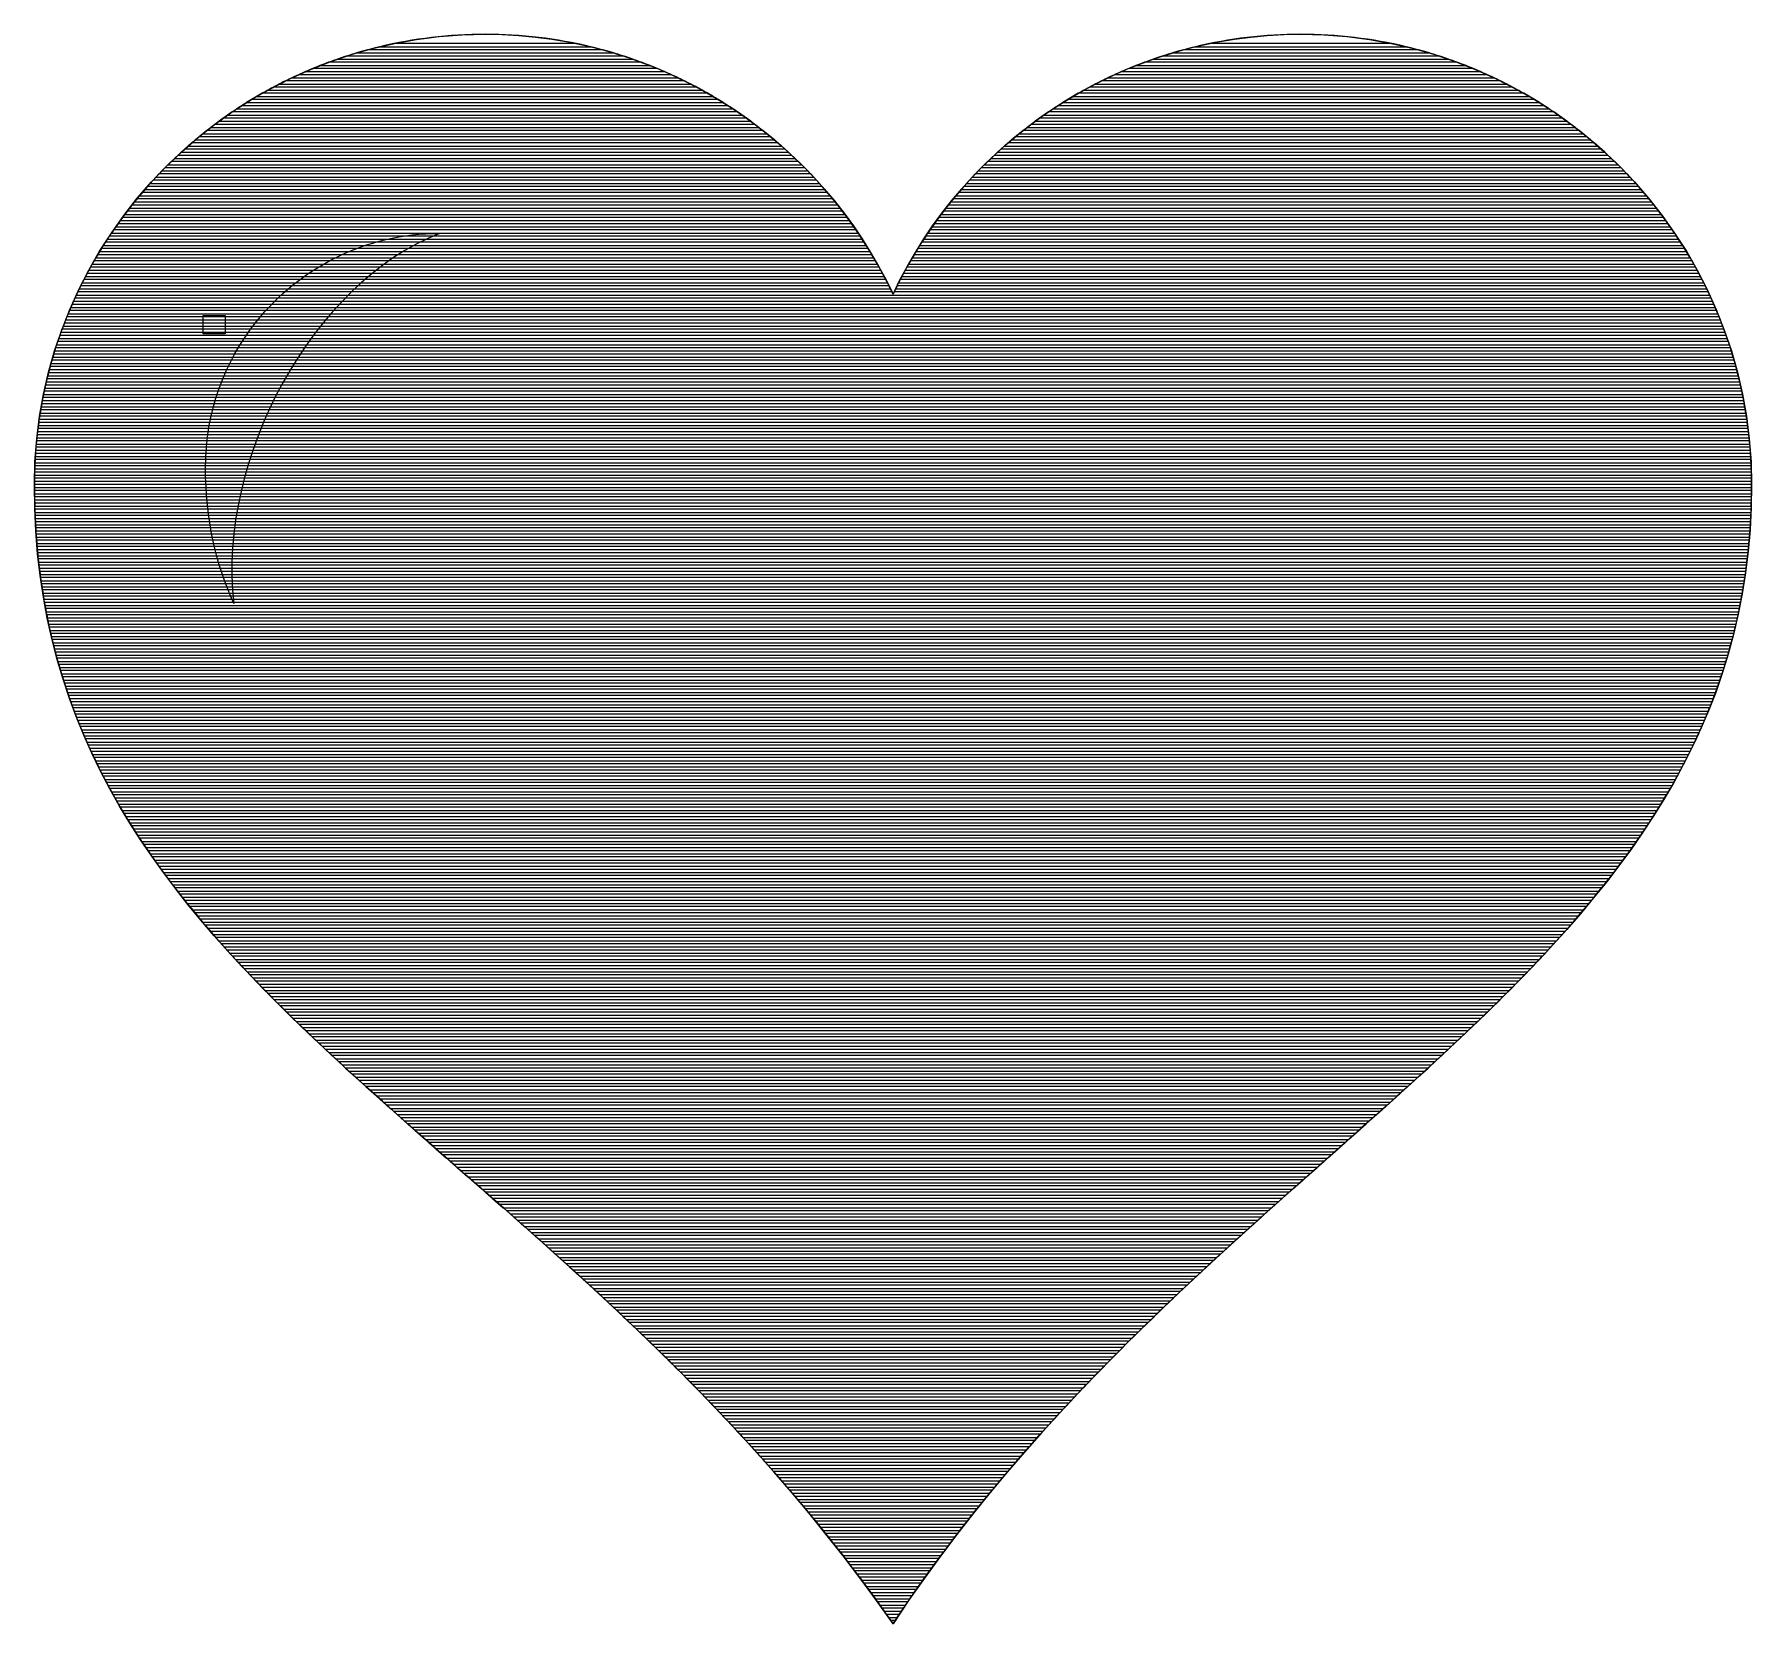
# Model space of a CAD drawing. Header units: centimetres. Extents: x -0.198 to 0.197, y -0.178 to 0.188.
import ezdxf

# ---------------------------------------------------------------- set-up
doc = ezdxf.new("R2010")
doc.units = ezdxf.units.CM
doc.header["$MEASUREMENT"] = 0
doc.header["$XCLIPFRAME"] = 0
doc.layers.add('Layer 1', color=7, linetype='Continuous')
picture_1 = doc.add_image_def('image1.jpg', size_in_pixel=(25, 22))

msp = doc.modelspace()

# ---------------------------------------------------------------- linework, layer by layer
at = {"layer": 'Layer 1', "color": 36, "lineweight": 25}
msp.add_open_spline([(-0.09381, 0.18756), (-0.15109, 0.18756), (-0.19753, 0.14113), (-0.19753, 0.08387), (-0.19753, 0.08387), (-0.19753, -0.03257), (-0.08011, -0.06311), (-0.00004, -0.17817), (-0.00004, -0.17817), (0.07571, -0.06384), (0.19745, -0.02881), (0.19745, 0.08387), (0.19745, 0.08387), (0.19745, 0.14113), (0.15099, 0.18756), (0.09373, 0.18756), (0.09373, 0.18756), (0.05224, 0.18756), (0.01652, 0.16306), (-0.00004, 0.12776), (-0.00004, 0.12776), (-0.01661, 0.16306), (-0.0523, 0.18756), (-0.09381, 0.18756)], degree=3, knots=[0, 0, 0, 0, 0.142857, 0.142857, 0.142857, 0.142857, 0.285714, 0.285714, 0.285714, 0.285714, 0.428571, 0.428571, 0.428571, 0.428571, 0.571429, 0.571429, 0.571429, 0.571429, 0.714286, 0.714286, 0.714286, 0.714286, 1, 1, 1, 1], dxfattribs=at)
msp.add_open_spline([(-0.09381, 0.18756), (-0.15109, 0.18756), (-0.19753, 0.14113), (-0.19753, 0.08387), (-0.19753, 0.08387), (-0.19753, -0.03257), (-0.08011, -0.06311), (-0.00004, -0.17817), (-0.00004, -0.17817), (0.07571, -0.06384), (0.19745, -0.02881), (0.19745, 0.08387), (0.19745, 0.08387), (0.19745, 0.14113), (0.15099, 0.18756), (0.09373, 0.18756), (0.09373, 0.18756), (0.05224, 0.18756), (0.01652, 0.16306), (-0.00004, 0.12776), (-0.00004, 0.12776), (-0.01661, 0.16306), (-0.0523, 0.18756), (-0.09381, 0.18756)], degree=3, knots=[0, 0, 0, 0, 0.142857, 0.142857, 0.142857, 0.142857, 0.285714, 0.285714, 0.285714, 0.285714, 0.428571, 0.428571, 0.428571, 0.428571, 0.571429, 0.571429, 0.571429, 0.571429, 0.714286, 0.714286, 0.714286, 0.714286, 1, 1, 1, 1], dxfattribs=at)
at = {"layer": 'Layer 1', "color": 7, "lineweight": 25}
for points in [[(-0.09381, 0.18756), (-0.15109, 0.18756), (-0.19753, 0.14113), (-0.19753, 0.08387), (-0.19753, 0.08387), (-0.19753, -0.03257), (-0.08011, -0.06311), (-0.00004, -0.17817), (-0.00004, -0.17817), (0.07571, -0.06384), (0.19745, -0.02881), (0.19745, 0.08387), (0.19745, 0.08387), (0.19745, 0.14113), (0.15099, 0.18756), (0.09373, 0.18756), (0.09373, 0.18756), (0.05224, 0.18756), (0.01652, 0.16306), (-0.00004, 0.12776), (-0.00004, 0.12776), (-0.0166, 0.16306), (-0.0523, 0.18756), (-0.09381, 0.18756)], [(-0.09381, 0.18756), (-0.15109, 0.18756), (-0.19753, 0.14113), (-0.19753, 0.08387), (-0.19753, 0.08387), (-0.19753, -0.03257), (-0.08011, -0.06311), (-0.00004, -0.17817), (-0.00004, -0.17817), (0.07571, -0.06384), (0.19745, -0.02881), (0.19745, 0.08387), (0.19745, 0.08387), (0.19745, 0.14113), (0.15099, 0.18756), (0.09373, 0.18756), (0.09373, 0.18756), (0.05224, 0.18756), (0.01652, 0.16306), (-0.00004, 0.12776), (-0.00004, 0.12776), (-0.01661, 0.16306), (-0.0523, 0.18756), (-0.09381, 0.18756)]]:
    msp.add_open_spline(points, degree=3, knots=[0, 0, 0, 0, 0.142857, 0.142857, 0.142857, 0.142857, 0.285714, 0.285714, 0.285714, 0.285714, 0.428571, 0.428571, 0.428571, 0.428571, 0.571429, 0.571429, 0.571429, 0.571429, 0.714286, 0.714286, 0.714286, 0.714286, 1, 1, 1, 1], dxfattribs=at)
at = {"layer": 'Layer 1', "color": 40}
for points, knots in [([(-0.0696, 0.1847), (-0.0696, 0.1847), (-0.11806, 0.1847), (-0.11806, 0.1847), (-0.11806, 0.1847), (-0.11028, 0.18656), (-0.10216, 0.18756), (-0.09381, 0.18756), (-0.09381, 0.18756), (-0.08547, 0.18756), (-0.07736, 0.18657), (-0.0696, 0.1847)], [0, 0, 0, 0, 0.25, 0.25, 0.25, 0.25, 0.5, 0.5, 0.5, 0.5, 1, 1, 1, 1]), ([(0.11798, 0.1847), (0.11798, 0.1847), (0.06952, 0.1847), (0.06952, 0.1847), (0.06952, 0.1847), (0.07728, 0.18657), (0.08539, 0.18756), (0.09373, 0.18756), (0.09373, 0.18756), (0.10208, 0.18756), (0.1102, 0.18656), (0.11798, 0.1847)], [0, 0, 0, 0, 0.25, 0.25, 0.25, 0.25, 0.5, 0.5, 0.5, 0.5, 1, 1, 1, 1]), ([(-0.12569, 0.18256), (-0.12569, 0.18256), (-0.062, 0.18256), (-0.062, 0.18256), (-0.062, 0.18256), (-0.05998, 0.18191), (-0.058, 0.18119), (-0.05604, 0.18042), (-0.05604, 0.18042), (-0.05604, 0.18042), (-0.13171, 0.18042), (-0.13171, 0.18042), (-0.13171, 0.18042), (-0.12974, 0.1812), (-0.12772, 0.1819), (-0.12569, 0.18256)], [0, 0, 0, 0, 0.2, 0.2, 0.2, 0.2, 0.4, 0.4, 0.4, 0.4, 0.6, 0.6, 0.6, 0.6, 1, 1, 1, 1]), ([(-0.12087, 0.18399), (-0.12087, 0.18399), (-0.06681, 0.18399), (-0.06681, 0.18399), (-0.06681, 0.18399), (-0.06447, 0.18336), (-0.06216, 0.18264), (-0.05989, 0.18185), (-0.05989, 0.18185), (-0.05989, 0.18185), (-0.12781, 0.18185), (-0.12781, 0.18185), (-0.12781, 0.18185), (-0.12553, 0.18264), (-0.12322, 0.18336), (-0.12087, 0.18399)], [0, 0, 0, 0, 0.2, 0.2, 0.2, 0.2, 0.4, 0.4, 0.4, 0.4, 0.6, 0.6, 0.6, 0.6, 1, 1, 1, 1]), ([(-0.11485, 0.18542), (-0.11485, 0.18542), (-0.0728, 0.18542), (-0.0728, 0.18542), (-0.0728, 0.18542), (-0.06991, 0.18482), (-0.06708, 0.1841), (-0.06429, 0.18327), (-0.06429, 0.18327), (-0.06429, 0.18327), (-0.12341, 0.18327), (-0.12341, 0.18327), (-0.12341, 0.18327), (-0.12061, 0.1841), (-0.11775, 0.18482), (-0.11485, 0.18542)], [0, 0, 0, 0, 0.2, 0.2, 0.2, 0.2, 0.4, 0.4, 0.4, 0.4, 0.6, 0.6, 0.6, 0.6, 1, 1, 1, 1]), ([(0.06193, 0.18256), (0.06193, 0.18256), (0.12561, 0.18256), (0.12561, 0.18256), (0.12561, 0.18256), (0.12764, 0.1819), (0.12965, 0.1812), (0.13162, 0.18042), (0.13162, 0.18042), (0.13162, 0.18042), (0.05597, 0.18042), (0.05597, 0.18042), (0.05597, 0.18042), (0.05793, 0.18119), (0.05991, 0.18191), (0.06193, 0.18256)], [0, 0, 0, 0, 0.2, 0.2, 0.2, 0.2, 0.4, 0.4, 0.4, 0.4, 0.6, 0.6, 0.6, 0.6, 1, 1, 1, 1]), ([(0.06674, 0.18399), (0.06674, 0.18399), (0.12079, 0.18399), (0.12079, 0.18399), (0.12079, 0.18399), (0.12314, 0.18336), (0.12545, 0.18264), (0.12773, 0.18185), (0.12773, 0.18185), (0.12773, 0.18185), (0.05982, 0.18185), (0.05982, 0.18185), (0.05982, 0.18185), (0.06209, 0.18264), (0.0644, 0.18336), (0.06674, 0.18399)], [0, 0, 0, 0, 0.2, 0.2, 0.2, 0.2, 0.4, 0.4, 0.4, 0.4, 0.6, 0.6, 0.6, 0.6, 1, 1, 1, 1]), ([(0.07273, 0.18542), (0.07273, 0.18542), (0.11477, 0.18542), (0.11477, 0.18542), (0.11477, 0.18542), (0.11767, 0.18482), (0.12052, 0.1841), (0.12332, 0.18327), (0.12332, 0.18327), (0.12332, 0.18327), (0.06421, 0.18327), (0.06421, 0.18327), (0.06421, 0.18327), (0.067, 0.1841), (0.06984, 0.18482), (0.07273, 0.18542)], [0, 0, 0, 0, 0.2, 0.2, 0.2, 0.2, 0.4, 0.4, 0.4, 0.4, 0.6, 0.6, 0.6, 0.6, 1, 1, 1, 1]), ([(-0.13677, 0.17827), (-0.13677, 0.17827), (-0.05098, 0.17827), (-0.05098, 0.17827), (-0.05098, 0.17827), (-0.04949, 0.17759), (-0.04802, 0.17688), (-0.04657, 0.17613), (-0.04657, 0.17613), (-0.04657, 0.17613), (-0.1412, 0.17613), (-0.1412, 0.17613), (-0.1412, 0.17613), (-0.13974, 0.17688), (-0.13826, 0.17759), (-0.13677, 0.17827)], [0, 0, 0, 0, 0.2, 0.2, 0.2, 0.2, 0.4, 0.4, 0.4, 0.4, 0.6, 0.6, 0.6, 0.6, 1, 1, 1, 1]), ([(-0.13347, 0.1797), (-0.13347, 0.1797), (-0.05426, 0.1797), (-0.05426, 0.1797), (-0.05426, 0.1797), (-0.05264, 0.17903), (-0.05104, 0.17831), (-0.04946, 0.17756), (-0.04946, 0.17756), (-0.04946, 0.17756), (-0.13829, 0.17756), (-0.13829, 0.17756), (-0.13829, 0.17756), (-0.13671, 0.17831), (-0.13509, 0.17903), (-0.13347, 0.1797)], [0, 0, 0, 0, 0.2, 0.2, 0.2, 0.2, 0.4, 0.4, 0.4, 0.4, 0.6, 0.6, 0.6, 0.6, 1, 1, 1, 1]), ([(-0.12984, 0.18113), (-0.12984, 0.18113), (-0.0579, 0.18113), (-0.0579, 0.18113), (-0.0579, 0.18113), (-0.05611, 0.18047), (-0.05434, 0.17975), (-0.0526, 0.17899), (-0.0526, 0.17899), (-0.0526, 0.17899), (-0.13514, 0.17899), (-0.13514, 0.17899), (-0.13514, 0.17899), (-0.1334, 0.17974), (-0.13163, 0.18047), (-0.12984, 0.18113)], [0, 0, 0, 0, 0.2, 0.2, 0.2, 0.2, 0.4, 0.4, 0.4, 0.4, 0.6, 0.6, 0.6, 0.6, 1, 1, 1, 1]), ([(0.0509, 0.17827), (0.0509, 0.17827), (0.13668, 0.17827), (0.13668, 0.17827), (0.13668, 0.17827), (0.13817, 0.17759), (0.13965, 0.17688), (0.14111, 0.17613), (0.14111, 0.17613), (0.14111, 0.17613), (0.0465, 0.17613), (0.0465, 0.17613), (0.0465, 0.17613), (0.04795, 0.17688), (0.04941, 0.17759), (0.0509, 0.17827)], [0, 0, 0, 0, 0.2, 0.2, 0.2, 0.2, 0.4, 0.4, 0.4, 0.4, 0.6, 0.6, 0.6, 0.6, 1, 1, 1, 1]), ([(0.05419, 0.1797), (0.05419, 0.1797), (0.13338, 0.1797), (0.13338, 0.1797), (0.13338, 0.1797), (0.135, 0.17903), (0.13662, 0.17831), (0.1382, 0.17756), (0.1382, 0.17756), (0.1382, 0.17756), (0.04938, 0.17756), (0.04938, 0.17756), (0.04938, 0.17756), (0.05096, 0.17831), (0.05257, 0.17903), (0.05419, 0.1797)], [0, 0, 0, 0, 0.2, 0.2, 0.2, 0.2, 0.4, 0.4, 0.4, 0.4, 0.6, 0.6, 0.6, 0.6, 1, 1, 1, 1]), ([(0.05782, 0.18113), (0.05782, 0.18113), (0.12975, 0.18113), (0.12975, 0.18113), (0.12975, 0.18113), (0.13154, 0.18047), (0.13331, 0.17974), (0.13505, 0.17899), (0.13505, 0.17899), (0.13505, 0.17899), (0.05252, 0.17899), (0.05252, 0.17899), (0.05252, 0.17899), (0.05426, 0.17975), (0.05603, 0.18047), (0.05782, 0.18113)], [0, 0, 0, 0, 0.2, 0.2, 0.2, 0.2, 0.4, 0.4, 0.4, 0.4, 0.6, 0.6, 0.6, 0.6, 1, 1, 1, 1]), ([(-0.14513, 0.17399), (-0.14513, 0.17399), (-0.04264, 0.17399), (-0.04264, 0.17399), (-0.04264, 0.17399), (-0.04143, 0.1733), (-0.04024, 0.17259), (-0.03907, 0.17185), (-0.03907, 0.17185), (-0.03907, 0.17185), (-0.14871, 0.17185), (-0.14871, 0.17185), (-0.14871, 0.17185), (-0.14871, 0.17185), (-0.14513, 0.17399), (-0.14513, 0.17399)], [0, 0, 0, 0, 0.2, 0.2, 0.2, 0.2, 0.4, 0.4, 0.4, 0.4, 0.6, 0.6, 0.6, 0.6, 1, 1, 1, 1]), ([(-0.14254, 0.17542), (-0.14254, 0.17542), (-0.04521, 0.17542), (-0.04521, 0.17542), (-0.04521, 0.17542), (-0.04392, 0.17473), (-0.04265, 0.17401), (-0.0414, 0.17327), (-0.0414, 0.17327), (-0.0414, 0.17327), (-0.14637, 0.17327), (-0.14637, 0.17327), (-0.14637, 0.17327), (-0.1451, 0.17401), (-0.14384, 0.17473), (-0.14254, 0.17542)], [0, 0, 0, 0, 0.2, 0.2, 0.2, 0.2, 0.4, 0.4, 0.4, 0.4, 0.6, 0.6, 0.6, 0.6, 1, 1, 1, 1]), ([(-0.13975, 0.17685), (-0.13975, 0.17685), (-0.048, 0.17685), (-0.048, 0.17685), (-0.048, 0.17685), (-0.04661, 0.17616), (-0.04524, 0.17544), (-0.04389, 0.1747), (-0.04389, 0.1747), (-0.04389, 0.1747), (-0.14386, 0.1747), (-0.14386, 0.1747), (-0.14386, 0.1747), (-0.14251, 0.17545), (-0.14114, 0.17616), (-0.13975, 0.17685)], [0, 0, 0, 0, 0.2, 0.2, 0.2, 0.2, 0.4, 0.4, 0.4, 0.4, 0.6, 0.6, 0.6, 0.6, 1, 1, 1, 1]), ([(0.04257, 0.17399), (0.04257, 0.17399), (0.14504, 0.17399), (0.14504, 0.17399), (0.14504, 0.17399), (0.14504, 0.17399), (0.14862, 0.17185), (0.14862, 0.17185), (0.14862, 0.17185), (0.14862, 0.17185), (0.03899, 0.17185), (0.03899, 0.17185), (0.03899, 0.17185), (0.03899, 0.17185), (0.04257, 0.17399), (0.04257, 0.17399)], [0, 0, 0, 0, 0.2, 0.2, 0.2, 0.2, 0.4, 0.4, 0.4, 0.4, 0.6, 0.6, 0.6, 0.6, 1, 1, 1, 1]), ([(0.04514, 0.17542), (0.04514, 0.17542), (0.14245, 0.17542), (0.14245, 0.17542), (0.14245, 0.17542), (0.14375, 0.17473), (0.14501, 0.17401), (0.14628, 0.17327), (0.14628, 0.17327), (0.14628, 0.17327), (0.04133, 0.17327), (0.04133, 0.17327), (0.04133, 0.17327), (0.04258, 0.17401), (0.04385, 0.17473), (0.04514, 0.17542)], [0, 0, 0, 0, 0.2, 0.2, 0.2, 0.2, 0.4, 0.4, 0.4, 0.4, 0.6, 0.6, 0.6, 0.6, 1, 1, 1, 1]), ([(0.04793, 0.17685), (0.04793, 0.17685), (0.13966, 0.17685), (0.13966, 0.17685), (0.13966, 0.17685), (0.14105, 0.17616), (0.14242, 0.17545), (0.14377, 0.1747), (0.14377, 0.1747), (0.14377, 0.1747), (0.04382, 0.1747), (0.04382, 0.1747), (0.04382, 0.1747), (0.04517, 0.17544), (0.04654, 0.17616), (0.04793, 0.17685)], [0, 0, 0, 0, 0.2, 0.2, 0.2, 0.2, 0.4, 0.4, 0.4, 0.4, 0.6, 0.6, 0.6, 0.6, 1, 1, 1, 1]), ([(-0.14985, 0.17113), (-0.14985, 0.17113), (-0.03793, 0.17113), (-0.03793, 0.17113), (-0.03793, 0.17113), (-0.03685, 0.17044), (-0.0358, 0.16972), (-0.03475, 0.16899), (-0.03475, 0.16899), (-0.03475, 0.16899), (-0.15304, 0.16899), (-0.15304, 0.16899), (-0.15304, 0.16899), (-0.15304, 0.16899), (-0.14985, 0.17113), (-0.14985, 0.17113)], [0, 0, 0, 0, 0.2, 0.2, 0.2, 0.2, 0.4, 0.4, 0.4, 0.4, 0.6, 0.6, 0.6, 0.6, 1, 1, 1, 1]), ([(-0.14757, 0.17256), (-0.14757, 0.17256), (-0.04022, 0.17256), (-0.04022, 0.17256), (-0.04022, 0.17256), (-0.04022, 0.17256), (-0.03685, 0.17042), (-0.03685, 0.17042), (-0.03685, 0.17042), (-0.03685, 0.17042), (-0.15093, 0.17042), (-0.15093, 0.17042), (-0.15093, 0.17042), (-0.15093, 0.17042), (-0.14757, 0.17256), (-0.14757, 0.17256)], [0, 0, 0, 0, 0.2, 0.2, 0.2, 0.2, 0.4, 0.4, 0.4, 0.4, 0.6, 0.6, 0.6, 0.6, 1, 1, 1, 1]), ([(0.03786, 0.17113), (0.03786, 0.17113), (0.14976, 0.17113), (0.14976, 0.17113), (0.14976, 0.17113), (0.14976, 0.17113), (0.15295, 0.16899), (0.15295, 0.16899), (0.15295, 0.16899), (0.15295, 0.16899), (0.03467, 0.16899), (0.03467, 0.16899), (0.03467, 0.16899), (0.03467, 0.16899), (0.03786, 0.17113), (0.03786, 0.17113)], [0, 0, 0, 0, 0.2, 0.2, 0.2, 0.2, 0.4, 0.4, 0.4, 0.4, 0.6, 0.6, 0.6, 0.6, 1, 1, 1, 1]), ([(0.04015, 0.17256), (0.04015, 0.17256), (0.14748, 0.17256), (0.14748, 0.17256), (0.14748, 0.17256), (0.14748, 0.17256), (0.15084, 0.17042), (0.15084, 0.17042), (0.15084, 0.17042), (0.15084, 0.17042), (0.03678, 0.17042), (0.03678, 0.17042), (0.03678, 0.17042), (0.03678, 0.17042), (0.04015, 0.17256), (0.04015, 0.17256)], [0, 0, 0, 0, 0.2, 0.2, 0.2, 0.2, 0.4, 0.4, 0.4, 0.4, 0.6, 0.6, 0.6, 0.6, 1, 1, 1, 1]), ([(-0.15603, 0.16684), (-0.15603, 0.16684), (-0.03178, 0.16684), (-0.03178, 0.16684), (-0.03178, 0.16684), (-0.03178, 0.16684), (-0.02904, 0.1647), (-0.02904, 0.1647), (-0.02904, 0.1647), (-0.02904, 0.1647), (-0.15876, 0.1647), (-0.15876, 0.1647), (-0.15876, 0.1647), (-0.15876, 0.1647), (-0.15603, 0.16684), (-0.15603, 0.16684)], [0, 0, 0, 0, 0.2, 0.2, 0.2, 0.2, 0.4, 0.4, 0.4, 0.4, 0.6, 0.6, 0.6, 0.6, 1, 1, 1, 1]), ([(-0.15407, 0.16827), (-0.15407, 0.16827), (-0.03373, 0.16827), (-0.03373, 0.16827), (-0.03373, 0.16827), (-0.03373, 0.16827), (-0.03086, 0.16613), (-0.03086, 0.16613), (-0.03086, 0.16613), (-0.03086, 0.16613), (-0.15695, 0.16613), (-0.15695, 0.16613), (-0.15695, 0.16613), (-0.15695, 0.16613), (-0.15407, 0.16827), (-0.15407, 0.16827)], [0, 0, 0, 0, 0.2, 0.2, 0.2, 0.2, 0.4, 0.4, 0.4, 0.4, 0.6, 0.6, 0.6, 0.6, 1, 1, 1, 1]), ([(-0.15202, 0.1697), (-0.15202, 0.1697), (-0.03577, 0.1697), (-0.03577, 0.1697), (-0.03577, 0.1697), (-0.03577, 0.1697), (-0.03275, 0.16756), (-0.03275, 0.16756), (-0.03275, 0.16756), (-0.03275, 0.16756), (-0.15505, 0.16756), (-0.15505, 0.16756), (-0.15505, 0.16756), (-0.15505, 0.16756), (-0.15202, 0.1697), (-0.15202, 0.1697)], [0, 0, 0, 0, 0.2, 0.2, 0.2, 0.2, 0.4, 0.4, 0.4, 0.4, 0.6, 0.6, 0.6, 0.6, 1, 1, 1, 1]), ([(0.03171, 0.16684), (0.03171, 0.16684), (0.15594, 0.16684), (0.15594, 0.16684), (0.15594, 0.16684), (0.15594, 0.16684), (0.15868, 0.1647), (0.15868, 0.1647), (0.15868, 0.1647), (0.15868, 0.1647), (0.02896, 0.1647), (0.02896, 0.1647), (0.02896, 0.1647), (0.02896, 0.1647), (0.03171, 0.16684), (0.03171, 0.16684)], [0, 0, 0, 0, 0.2, 0.2, 0.2, 0.2, 0.4, 0.4, 0.4, 0.4, 0.6, 0.6, 0.6, 0.6, 1, 1, 1, 1]), ([(0.03366, 0.16827), (0.03366, 0.16827), (0.15398, 0.16827), (0.15398, 0.16827), (0.15398, 0.16827), (0.15398, 0.16827), (0.15686, 0.16613), (0.15686, 0.16613), (0.15686, 0.16613), (0.15686, 0.16613), (0.03078, 0.16613), (0.03078, 0.16613), (0.03078, 0.16613), (0.03078, 0.16613), (0.03366, 0.16827), (0.03366, 0.16827)], [0, 0, 0, 0, 0.2, 0.2, 0.2, 0.2, 0.4, 0.4, 0.4, 0.4, 0.6, 0.6, 0.6, 0.6, 1, 1, 1, 1]), ([(0.0357, 0.1697), (0.0357, 0.1697), (0.15193, 0.1697), (0.15193, 0.1697), (0.15193, 0.1697), (0.15193, 0.1697), (0.15496, 0.16756), (0.15496, 0.16756), (0.15496, 0.16756), (0.15496, 0.16756), (0.03268, 0.16756), (0.03268, 0.16756), (0.03268, 0.16756), (0.03268, 0.16756), (0.0357, 0.1697), (0.0357, 0.1697)], [0, 0, 0, 0, 0.2, 0.2, 0.2, 0.2, 0.4, 0.4, 0.4, 0.4, 0.6, 0.6, 0.6, 0.6, 1, 1, 1, 1]), ([(-0.16135, 0.16256), (-0.16135, 0.16256), (-0.02648, 0.16256), (-0.02648, 0.16256), (-0.02648, 0.16256), (-0.02648, 0.16256), (-0.02407, 0.16042), (-0.02407, 0.16042), (-0.02407, 0.16042), (-0.02407, 0.16042), (-0.16377, 0.16042), (-0.16377, 0.16042), (-0.16377, 0.16042), (-0.16377, 0.16042), (-0.16135, 0.16256), (-0.16135, 0.16256)], [0, 0, 0, 0, 0.2, 0.2, 0.2, 0.2, 0.4, 0.4, 0.4, 0.4, 0.6, 0.6, 0.6, 0.6, 1, 1, 1, 1]), ([(-0.15964, 0.16399), (-0.15964, 0.16399), (-0.02817, 0.16399), (-0.02817, 0.16399), (-0.02817, 0.16399), (-0.02817, 0.16399), (-0.02565, 0.16184), (-0.02565, 0.16184), (-0.02565, 0.16184), (-0.02565, 0.16184), (-0.16217, 0.16184), (-0.16217, 0.16184), (-0.16217, 0.16184), (-0.16217, 0.16184), (-0.15964, 0.16399), (-0.15964, 0.16399)], [0, 0, 0, 0, 0.2, 0.2, 0.2, 0.2, 0.4, 0.4, 0.4, 0.4, 0.6, 0.6, 0.6, 0.6, 1, 1, 1, 1]), ([(-0.15786, 0.16542), (-0.15786, 0.16542), (-0.02994, 0.16542), (-0.02994, 0.16542), (-0.02994, 0.16542), (-0.02994, 0.16542), (-0.0273, 0.16327), (-0.0273, 0.16327), (-0.0273, 0.16327), (-0.0273, 0.16327), (-0.1605, 0.16327), (-0.1605, 0.16327), (-0.1605, 0.16327), (-0.1605, 0.16327), (-0.15786, 0.16542), (-0.15786, 0.16542)], [0, 0, 0, 0, 0.2, 0.2, 0.2, 0.2, 0.4, 0.4, 0.4, 0.4, 0.6, 0.6, 0.6, 0.6, 1, 1, 1, 1]), ([(0.0264, 0.16256), (0.0264, 0.16256), (0.16126, 0.16256), (0.16126, 0.16256), (0.16126, 0.16256), (0.16126, 0.16256), (0.16368, 0.16042), (0.16368, 0.16042), (0.16368, 0.16042), (0.16368, 0.16042), (0.02399, 0.16042), (0.02399, 0.16042), (0.02399, 0.16042), (0.02399, 0.16042), (0.0264, 0.16256), (0.0264, 0.16256)], [0, 0, 0, 0, 0.2, 0.2, 0.2, 0.2, 0.4, 0.4, 0.4, 0.4, 0.6, 0.6, 0.6, 0.6, 1, 1, 1, 1]), ([(0.02809, 0.16399), (0.02809, 0.16399), (0.15956, 0.16399), (0.15956, 0.16399), (0.15956, 0.16399), (0.15956, 0.16399), (0.16208, 0.16184), (0.16208, 0.16184), (0.16208, 0.16184), (0.16208, 0.16184), (0.02557, 0.16184), (0.02557, 0.16184), (0.02557, 0.16184), (0.02557, 0.16184), (0.02809, 0.16399), (0.02809, 0.16399)], [0, 0, 0, 0, 0.2, 0.2, 0.2, 0.2, 0.4, 0.4, 0.4, 0.4, 0.6, 0.6, 0.6, 0.6, 1, 1, 1, 1]), ([(0.02986, 0.16542), (0.02986, 0.16542), (0.15778, 0.16542), (0.15778, 0.16542), (0.15778, 0.16542), (0.15778, 0.16542), (0.16042, 0.16327), (0.16042, 0.16327), (0.16042, 0.16327), (0.16042, 0.16327), (0.02722, 0.16327), (0.02722, 0.16327), (0.02722, 0.16327), (0.02722, 0.16327), (0.02986, 0.16542), (0.02986, 0.16542)], [0, 0, 0, 0, 0.2, 0.2, 0.2, 0.2, 0.4, 0.4, 0.4, 0.4, 0.6, 0.6, 0.6, 0.6, 1, 1, 1, 1]), ([(-0.16605, 0.15827), (-0.16605, 0.15827), (-0.02179, 0.15827), (-0.02179, 0.15827), (-0.02179, 0.15827), (-0.02179, 0.15827), (-0.01965, 0.15613), (-0.01965, 0.15613), (-0.01965, 0.15613), (-0.01965, 0.15613), (-0.16819, 0.15613), (-0.16819, 0.15613), (-0.16819, 0.15613), (-0.16819, 0.15613), (-0.16605, 0.15827), (-0.16605, 0.15827)], [0, 0, 0, 0, 0.2, 0.2, 0.2, 0.2, 0.4, 0.4, 0.4, 0.4, 0.6, 0.6, 0.6, 0.6, 1, 1, 1, 1]), ([(-0.16454, 0.1597), (-0.16454, 0.1597), (-0.02329, 0.1597), (-0.02329, 0.1597), (-0.02329, 0.1597), (-0.02329, 0.1597), (-0.02106, 0.15756), (-0.02106, 0.15756), (-0.02106, 0.15756), (-0.02106, 0.15756), (-0.16677, 0.15756), (-0.16677, 0.15756), (-0.16677, 0.15756), (-0.16677, 0.15756), (-0.16454, 0.1597), (-0.16454, 0.1597)], [0, 0, 0, 0, 0.2, 0.2, 0.2, 0.2, 0.4, 0.4, 0.4, 0.4, 0.6, 0.6, 0.6, 0.6, 1, 1, 1, 1]), ([(-0.16298, 0.16113), (-0.16298, 0.16113), (-0.02485, 0.16113), (-0.02485, 0.16113), (-0.02485, 0.16113), (-0.02485, 0.16113), (-0.02254, 0.15899), (-0.02254, 0.15899), (-0.02254, 0.15899), (-0.02254, 0.15899), (-0.16531, 0.15899), (-0.16531, 0.15899), (-0.16531, 0.15899), (-0.16531, 0.15899), (-0.16298, 0.16113), (-0.16298, 0.16113)], [0, 0, 0, 0, 0.2, 0.2, 0.2, 0.2, 0.4, 0.4, 0.4, 0.4, 0.6, 0.6, 0.6, 0.6, 1, 1, 1, 1]), ([(0.02171, 0.15827), (0.02171, 0.15827), (0.16596, 0.15827), (0.16596, 0.15827), (0.16596, 0.15827), (0.16596, 0.15827), (0.1681, 0.15613), (0.1681, 0.15613), (0.1681, 0.15613), (0.1681, 0.15613), (0.01956, 0.15613), (0.01956, 0.15613), (0.01956, 0.15613), (0.01956, 0.15613), (0.02171, 0.15827), (0.02171, 0.15827)], [0, 0, 0, 0, 0.2, 0.2, 0.2, 0.2, 0.4, 0.4, 0.4, 0.4, 0.6, 0.6, 0.6, 0.6, 1, 1, 1, 1]), ([(0.02321, 0.1597), (0.02321, 0.1597), (0.16445, 0.1597), (0.16445, 0.1597), (0.16445, 0.1597), (0.16445, 0.1597), (0.16668, 0.15756), (0.16668, 0.15756), (0.16668, 0.15756), (0.16668, 0.15756), (0.02098, 0.15756), (0.02098, 0.15756), (0.02098, 0.15756), (0.02098, 0.15756), (0.02321, 0.1597), (0.02321, 0.1597)], [0, 0, 0, 0, 0.2, 0.2, 0.2, 0.2, 0.4, 0.4, 0.4, 0.4, 0.6, 0.6, 0.6, 0.6, 1, 1, 1, 1]), ([(0.02477, 0.16113), (0.02477, 0.16113), (0.16289, 0.16113), (0.16289, 0.16113), (0.16289, 0.16113), (0.16289, 0.16113), (0.16522, 0.15899), (0.16522, 0.15899), (0.16522, 0.15899), (0.16522, 0.15899), (0.02246, 0.15899), (0.02246, 0.15899), (0.02246, 0.15899), (0.02246, 0.15899), (0.02477, 0.16113), (0.02477, 0.16113)], [0, 0, 0, 0, 0.2, 0.2, 0.2, 0.2, 0.4, 0.4, 0.4, 0.4, 0.6, 0.6, 0.6, 0.6, 1, 1, 1, 1]), ([(-0.16888, 0.15542), (-0.16888, 0.15542), (-0.01897, 0.15542), (-0.01897, 0.15542), (-0.01897, 0.15542), (-0.01897, 0.15542), (-0.01697, 0.15327), (-0.01697, 0.15327), (-0.01697, 0.15327), (-0.01697, 0.15327), (-0.17086, 0.15327), (-0.17086, 0.15327), (-0.17086, 0.15327), (-0.17086, 0.15327), (-0.16888, 0.15542), (-0.16888, 0.15542)], [0, 0, 0, 0, 0.2, 0.2, 0.2, 0.2, 0.4, 0.4, 0.4, 0.4, 0.6, 0.6, 0.6, 0.6, 1, 1, 1, 1]), ([(-0.16749, 0.15684), (-0.16749, 0.15684), (-0.02035, 0.15684), (-0.02035, 0.15684), (-0.02035, 0.15684), (-0.02035, 0.15684), (-0.01828, 0.1547), (-0.01828, 0.1547), (-0.01828, 0.1547), (-0.01828, 0.1547), (-0.16955, 0.1547), (-0.16955, 0.1547), (-0.16955, 0.1547), (-0.16955, 0.1547), (-0.16749, 0.15684), (-0.16749, 0.15684)], [0, 0, 0, 0, 0.2, 0.2, 0.2, 0.2, 0.4, 0.4, 0.4, 0.4, 0.6, 0.6, 0.6, 0.6, 1, 1, 1, 1]), ([(0.01888, 0.15542), (0.01888, 0.15542), (0.16879, 0.15542), (0.16879, 0.15542), (0.16879, 0.15542), (0.16879, 0.15542), (0.17078, 0.15327), (0.17078, 0.15327), (0.17078, 0.15327), (0.17078, 0.15327), (0.01689, 0.15327), (0.01689, 0.15327), (0.01689, 0.15327), (0.01689, 0.15327), (0.01888, 0.15542), (0.01888, 0.15542)], [0, 0, 0, 0, 0.2, 0.2, 0.2, 0.2, 0.4, 0.4, 0.4, 0.4, 0.6, 0.6, 0.6, 0.6, 1, 1, 1, 1]), ([(0.02026, 0.15684), (0.02026, 0.15684), (0.1674, 0.15684), (0.1674, 0.15684), (0.1674, 0.15684), (0.1674, 0.15684), (0.16946, 0.1547), (0.16946, 0.1547), (0.16946, 0.1547), (0.16946, 0.1547), (0.0182, 0.1547), (0.0182, 0.1547), (0.0182, 0.1547), (0.0182, 0.1547), (0.02026, 0.15684), (0.02026, 0.15684)], [0, 0, 0, 0, 0.2, 0.2, 0.2, 0.2, 0.4, 0.4, 0.4, 0.4, 0.6, 0.6, 0.6, 0.6, 1, 1, 1, 1]), ([(-0.17274, 0.15113), (-0.17274, 0.15113), (-0.0151, 0.15113), (-0.0151, 0.15113), (-0.0151, 0.15113), (-0.0151, 0.15113), (-0.01333, 0.14899), (-0.01333, 0.14899), (-0.01333, 0.14899), (-0.01333, 0.14899), (-0.17451, 0.14899), (-0.17451, 0.14899), (-0.17451, 0.14899), (-0.17451, 0.14899), (-0.17274, 0.15113), (-0.17274, 0.15113)], [0, 0, 0, 0, 0.2, 0.2, 0.2, 0.2, 0.4, 0.4, 0.4, 0.4, 0.6, 0.6, 0.6, 0.6, 1, 1, 1, 1]), ([(-0.17149, 0.15256), (-0.17149, 0.15256), (-0.01634, 0.15256), (-0.01634, 0.15256), (-0.01634, 0.15256), (-0.01634, 0.15256), (-0.0145, 0.15042), (-0.0145, 0.15042), (-0.0145, 0.15042), (-0.0145, 0.15042), (-0.17333, 0.15042), (-0.17333, 0.15042), (-0.17333, 0.15042), (-0.17333, 0.15042), (-0.17149, 0.15256), (-0.17149, 0.15256)], [0, 0, 0, 0, 0.2, 0.2, 0.2, 0.2, 0.4, 0.4, 0.4, 0.4, 0.6, 0.6, 0.6, 0.6, 1, 1, 1, 1]), ([(-0.17021, 0.15399), (-0.17021, 0.15399), (-0.01763, 0.15399), (-0.01763, 0.15399), (-0.01763, 0.15399), (-0.01763, 0.15399), (-0.0157, 0.15184), (-0.0157, 0.15184), (-0.0157, 0.15184), (-0.0157, 0.15184), (-0.17213, 0.15184), (-0.17213, 0.15184), (-0.17213, 0.15184), (-0.17213, 0.15184), (-0.17021, 0.15399), (-0.17021, 0.15399)], [0, 0, 0, 0, 0.2, 0.2, 0.2, 0.2, 0.4, 0.4, 0.4, 0.4, 0.6, 0.6, 0.6, 0.6, 1, 1, 1, 1]), ([(0.01502, 0.15113), (0.01502, 0.15113), (0.17265, 0.15113), (0.17265, 0.15113), (0.17265, 0.15113), (0.17265, 0.15113), (0.17443, 0.14899), (0.17443, 0.14899), (0.17443, 0.14899), (0.17443, 0.14899), (0.01325, 0.14899), (0.01325, 0.14899), (0.01325, 0.14899), (0.01325, 0.14899), (0.01502, 0.15113), (0.01502, 0.15113)], [0, 0, 0, 0, 0.2, 0.2, 0.2, 0.2, 0.4, 0.4, 0.4, 0.4, 0.6, 0.6, 0.6, 0.6, 1, 1, 1, 1]), ([(0.01626, 0.15256), (0.01626, 0.15256), (0.17141, 0.15256), (0.17141, 0.15256), (0.17141, 0.15256), (0.17141, 0.15256), (0.17325, 0.15042), (0.17325, 0.15042), (0.17325, 0.15042), (0.17325, 0.15042), (0.01442, 0.15042), (0.01442, 0.15042), (0.01442, 0.15042), (0.01442, 0.15042), (0.01626, 0.15256), (0.01626, 0.15256)], [0, 0, 0, 0, 0.2, 0.2, 0.2, 0.2, 0.4, 0.4, 0.4, 0.4, 0.6, 0.6, 0.6, 0.6, 1, 1, 1, 1]), ([(0.01755, 0.15399), (0.01755, 0.15399), (0.17013, 0.15399), (0.17013, 0.15399), (0.17013, 0.15399), (0.17013, 0.15399), (0.17204, 0.15184), (0.17204, 0.15184), (0.17204, 0.15184), (0.17204, 0.15184), (0.01562, 0.15184), (0.01562, 0.15184), (0.01562, 0.15184), (0.01562, 0.15184), (0.01755, 0.15399), (0.01755, 0.15399)], [0, 0, 0, 0, 0.2, 0.2, 0.2, 0.2, 0.4, 0.4, 0.4, 0.4, 0.6, 0.6, 0.6, 0.6, 1, 1, 1, 1]), ([(-0.17621, 0.14684), (-0.17621, 0.14684), (-0.01164, 0.14684), (-0.01164, 0.14684), (-0.01164, 0.14684), (-0.01164, 0.14684), (-0.01005, 0.1447), (-0.01005, 0.1447), (-0.01005, 0.1447), (-0.01005, 0.1447), (-0.1778, 0.1447), (-0.1778, 0.1447), (-0.1778, 0.1447), (-0.1778, 0.1447), (-0.17621, 0.14684), (-0.17621, 0.14684)], [0, 0, 0, 0, 0.2, 0.2, 0.2, 0.2, 0.4, 0.4, 0.4, 0.4, 0.6, 0.6, 0.6, 0.6, 1, 1, 1, 1]), ([(-0.17509, 0.14827), (-0.17509, 0.14827), (-0.01275, 0.14827), (-0.01275, 0.14827), (-0.01275, 0.14827), (-0.01275, 0.14827), (-0.0111, 0.14613), (-0.0111, 0.14613), (-0.0111, 0.14613), (-0.0111, 0.14613), (-0.17675, 0.14613), (-0.17675, 0.14613), (-0.17675, 0.14613), (-0.17675, 0.14613), (-0.17509, 0.14827), (-0.17509, 0.14827)], [0, 0, 0, 0, 0.2, 0.2, 0.2, 0.2, 0.4, 0.4, 0.4, 0.4, 0.6, 0.6, 0.6, 0.6, 1, 1, 1, 1]), ([(-0.17394, 0.1497), (-0.17394, 0.1497), (-0.01391, 0.1497), (-0.01391, 0.1497), (-0.01391, 0.1497), (-0.01391, 0.1497), (-0.01219, 0.14756), (-0.01219, 0.14756), (-0.01219, 0.14756), (-0.01219, 0.14756), (-0.17566, 0.14756), (-0.17566, 0.14756), (-0.17566, 0.14756), (-0.17566, 0.14756), (-0.17394, 0.1497), (-0.17394, 0.1497)], [0, 0, 0, 0, 0.2, 0.2, 0.2, 0.2, 0.4, 0.4, 0.4, 0.4, 0.6, 0.6, 0.6, 0.6, 1, 1, 1, 1]), ([(0.01156, 0.14684), (0.01156, 0.14684), (0.17612, 0.14684), (0.17612, 0.14684), (0.17612, 0.14684), (0.17612, 0.14684), (0.17772, 0.1447), (0.17772, 0.1447), (0.17772, 0.1447), (0.17772, 0.1447), (0.00996, 0.1447), (0.00996, 0.1447), (0.00996, 0.1447), (0.00996, 0.1447), (0.01156, 0.14684), (0.01156, 0.14684)], [0, 0, 0, 0, 0.2, 0.2, 0.2, 0.2, 0.4, 0.4, 0.4, 0.4, 0.6, 0.6, 0.6, 0.6, 1, 1, 1, 1]), ([(0.01267, 0.14827), (0.01267, 0.14827), (0.17501, 0.14827), (0.17501, 0.14827), (0.17501, 0.14827), (0.17501, 0.14827), (0.17667, 0.14613), (0.17667, 0.14613), (0.17667, 0.14613), (0.17667, 0.14613), (0.01102, 0.14613), (0.01102, 0.14613), (0.01102, 0.14613), (0.01102, 0.14613), (0.01267, 0.14827), (0.01267, 0.14827)], [0, 0, 0, 0, 0.2, 0.2, 0.2, 0.2, 0.4, 0.4, 0.4, 0.4, 0.6, 0.6, 0.6, 0.6, 1, 1, 1, 1]), ([(0.01383, 0.1497), (0.01383, 0.1497), (0.17386, 0.1497), (0.17386, 0.1497), (0.17386, 0.1497), (0.17386, 0.1497), (0.17557, 0.14756), (0.17557, 0.14756), (0.17557, 0.14756), (0.17557, 0.14756), (0.01211, 0.14756), (0.01211, 0.14756), (0.01211, 0.14756), (0.01211, 0.14756), (0.01383, 0.1497), (0.01383, 0.1497)], [0, 0, 0, 0, 0.2, 0.2, 0.2, 0.2, 0.4, 0.4, 0.4, 0.4, 0.6, 0.6, 0.6, 0.6, 1, 1, 1, 1]), ([(-0.17932, 0.14256), (-0.17932, 0.14256), (-0.00854, 0.14256), (-0.00854, 0.14256), (-0.00854, 0.14256), (-0.00854, 0.14256), (-0.00709, 0.14042), (-0.00709, 0.14042), (-0.00709, 0.14042), (-0.00709, 0.14042), (-0.18076, 0.14042), (-0.18076, 0.14042), (-0.18076, 0.14042), (-0.18076, 0.14042), (-0.17932, 0.14256), (-0.17932, 0.14256)], [0, 0, 0, 0, 0.2, 0.2, 0.2, 0.2, 0.4, 0.4, 0.4, 0.4, 0.6, 0.6, 0.6, 0.6, 1, 1, 1, 1]), ([(-0.17832, 0.14399), (-0.17832, 0.14399), (-0.00954, 0.14399), (-0.00954, 0.14399), (-0.00954, 0.14399), (-0.00954, 0.14399), (-0.00804, 0.14184), (-0.00804, 0.14184), (-0.00804, 0.14184), (-0.00804, 0.14184), (-0.17982, 0.14184), (-0.17982, 0.14184), (-0.17982, 0.14184), (-0.17982, 0.14184), (-0.17832, 0.14399), (-0.17832, 0.14399)], [0, 0, 0, 0, 0.2, 0.2, 0.2, 0.2, 0.4, 0.4, 0.4, 0.4, 0.6, 0.6, 0.6, 0.6, 1, 1, 1, 1]), ([(-0.17728, 0.14542), (-0.17728, 0.14542), (-0.01057, 0.14542), (-0.01057, 0.14542), (-0.01057, 0.14542), (-0.01057, 0.14542), (-0.00903, 0.14327), (-0.00903, 0.14327), (-0.00903, 0.14327), (-0.00903, 0.14327), (-0.17882, 0.14327), (-0.17882, 0.14327), (-0.17882, 0.14327), (-0.17882, 0.14327), (-0.17728, 0.14542), (-0.17728, 0.14542)], [0, 0, 0, 0, 0.2, 0.2, 0.2, 0.2, 0.4, 0.4, 0.4, 0.4, 0.6, 0.6, 0.6, 0.6, 1, 1, 1, 1]), ([(0.00845, 0.14256), (0.00845, 0.14256), (0.17923, 0.14256), (0.17923, 0.14256), (0.17923, 0.14256), (0.17923, 0.14256), (0.18067, 0.14042), (0.18067, 0.14042), (0.18067, 0.14042), (0.18067, 0.14042), (0.00701, 0.14042), (0.00701, 0.14042), (0.00701, 0.14042), (0.00701, 0.14042), (0.00845, 0.14256), (0.00845, 0.14256)], [0, 0, 0, 0, 0.2, 0.2, 0.2, 0.2, 0.4, 0.4, 0.4, 0.4, 0.6, 0.6, 0.6, 0.6, 1, 1, 1, 1]), ([(0.00945, 0.14399), (0.00945, 0.14399), (0.17824, 0.14399), (0.17824, 0.14399), (0.17824, 0.14399), (0.17824, 0.14399), (0.17973, 0.14184), (0.17973, 0.14184), (0.17973, 0.14184), (0.17973, 0.14184), (0.00796, 0.14184), (0.00796, 0.14184), (0.00796, 0.14184), (0.00796, 0.14184), (0.00945, 0.14399), (0.00945, 0.14399)], [0, 0, 0, 0, 0.2, 0.2, 0.2, 0.2, 0.4, 0.4, 0.4, 0.4, 0.6, 0.6, 0.6, 0.6, 1, 1, 1, 1]), ([(0.01049, 0.14542), (0.01049, 0.14542), (0.1772, 0.14542), (0.1772, 0.14542), (0.1772, 0.14542), (0.1772, 0.14542), (0.17874, 0.14327), (0.17874, 0.14327), (0.17874, 0.14327), (0.17874, 0.14327), (0.00894, 0.14327), (0.00894, 0.14327), (0.00894, 0.14327), (0.00894, 0.14327), (0.01049, 0.14542), (0.01049, 0.14542)], [0, 0, 0, 0, 0.2, 0.2, 0.2, 0.2, 0.4, 0.4, 0.4, 0.4, 0.6, 0.6, 0.6, 0.6, 1, 1, 1, 1]), ([(-0.18211, 0.13827), (-0.18211, 0.13827), (-0.00574, 0.13827), (-0.00574, 0.13827), (-0.00574, 0.13827), (-0.00574, 0.13827), (-0.00445, 0.13613), (-0.00445, 0.13613), (-0.00445, 0.13613), (-0.00445, 0.13613), (-0.1834, 0.13613), (-0.1834, 0.13613), (-0.1834, 0.13613), (-0.1834, 0.13613), (-0.18211, 0.13827), (-0.18211, 0.13827)], [0, 0, 0, 0, 0.2, 0.2, 0.2, 0.2, 0.4, 0.4, 0.4, 0.4, 0.6, 0.6, 0.6, 0.6, 1, 1, 1, 1]), ([(-0.18123, 0.1397), (-0.18123, 0.1397), (-0.00664, 0.1397), (-0.00664, 0.1397), (-0.00664, 0.1397), (-0.00664, 0.1397), (-0.0053, 0.13756), (-0.0053, 0.13756), (-0.0053, 0.13756), (-0.0053, 0.13756), (-0.18255, 0.13756), (-0.18255, 0.13756), (-0.18255, 0.13756), (-0.18255, 0.13756), (-0.18123, 0.1397), (-0.18123, 0.1397)], [0, 0, 0, 0, 0.2, 0.2, 0.2, 0.2, 0.4, 0.4, 0.4, 0.4, 0.6, 0.6, 0.6, 0.6, 1, 1, 1, 1]), ([(-0.18029, 0.14113), (-0.18029, 0.14113), (-0.00757, 0.14113), (-0.00757, 0.14113), (-0.00757, 0.14113), (-0.00757, 0.14113), (-0.00618, 0.13899), (-0.00618, 0.13899), (-0.00618, 0.13899), (-0.00618, 0.13899), (-0.18167, 0.13899), (-0.18167, 0.13899), (-0.18167, 0.13899), (-0.18167, 0.13899), (-0.18029, 0.14113), (-0.18029, 0.14113)], [0, 0, 0, 0, 0.2, 0.2, 0.2, 0.2, 0.4, 0.4, 0.4, 0.4, 0.6, 0.6, 0.6, 0.6, 1, 1, 1, 1]), ([(0.00565, 0.13827), (0.00565, 0.13827), (0.18203, 0.13827), (0.18203, 0.13827), (0.18203, 0.13827), (0.18203, 0.13827), (0.18332, 0.13613), (0.18332, 0.13613), (0.18332, 0.13613), (0.18332, 0.13613), (0.00437, 0.13613), (0.00437, 0.13613), (0.00437, 0.13613), (0.00437, 0.13613), (0.00565, 0.13827), (0.00565, 0.13827)], [0, 0, 0, 0, 0.2, 0.2, 0.2, 0.2, 0.4, 0.4, 0.4, 0.4, 0.6, 0.6, 0.6, 0.6, 1, 1, 1, 1]), ([(0.00655, 0.1397), (0.00655, 0.1397), (0.18114, 0.1397), (0.18114, 0.1397), (0.18114, 0.1397), (0.18114, 0.1397), (0.18247, 0.13756), (0.18247, 0.13756), (0.18247, 0.13756), (0.18247, 0.13756), (0.00521, 0.13756), (0.00521, 0.13756), (0.00521, 0.13756), (0.00521, 0.13756), (0.00655, 0.1397), (0.00655, 0.1397)], [0, 0, 0, 0, 0.2, 0.2, 0.2, 0.2, 0.4, 0.4, 0.4, 0.4, 0.6, 0.6, 0.6, 0.6, 1, 1, 1, 1]), ([(0.00749, 0.14113), (0.00749, 0.14113), (0.1802, 0.14113), (0.1802, 0.14113), (0.1802, 0.14113), (0.1802, 0.14113), (0.18158, 0.13899), (0.18158, 0.13899), (0.18158, 0.13899), (0.18158, 0.13899), (0.00609, 0.13899), (0.00609, 0.13899), (0.00609, 0.13899), (0.00609, 0.13899), (0.00749, 0.14113), (0.00749, 0.14113)], [0, 0, 0, 0, 0.2, 0.2, 0.2, 0.2, 0.4, 0.4, 0.4, 0.4, 0.6, 0.6, 0.6, 0.6, 1, 1, 1, 1]), ([(-0.18383, 0.13541), (-0.18383, 0.13541), (-0.00403, 0.13541), (-0.00403, 0.13541), (-0.00403, 0.13541), (-0.00403, 0.13541), (-0.00283, 0.13327), (-0.00283, 0.13327), (-0.00283, 0.13327), (-0.00283, 0.13327), (-0.18502, 0.13327), (-0.18502, 0.13327), (-0.18502, 0.13327), (-0.18502, 0.13327), (-0.18383, 0.13541), (-0.18383, 0.13541)], [0, 0, 0, 0, 0.2, 0.2, 0.2, 0.2, 0.4, 0.4, 0.4, 0.4, 0.6, 0.6, 0.6, 0.6, 1, 1, 1, 1]), ([(-0.18298, 0.13684), (-0.18298, 0.13684), (-0.00487, 0.13684), (-0.00487, 0.13684), (-0.00487, 0.13684), (-0.00487, 0.13684), (-0.00363, 0.1347), (-0.00363, 0.1347), (-0.00363, 0.1347), (-0.00363, 0.1347), (-0.18422, 0.1347), (-0.18422, 0.1347), (-0.18422, 0.1347), (-0.18422, 0.1347), (-0.18298, 0.13684), (-0.18298, 0.13684)], [0, 0, 0, 0, 0.2, 0.2, 0.2, 0.2, 0.4, 0.4, 0.4, 0.4, 0.6, 0.6, 0.6, 0.6, 1, 1, 1, 1]), ([(0.00395, 0.13541), (0.00395, 0.13541), (0.18374, 0.13541), (0.18374, 0.13541), (0.18374, 0.13541), (0.18374, 0.13541), (0.18494, 0.13327), (0.18494, 0.13327), (0.18494, 0.13327), (0.18494, 0.13327), (0.00275, 0.13327), (0.00275, 0.13327), (0.00275, 0.13327), (0.00275, 0.13327), (0.00395, 0.13541), (0.00395, 0.13541)], [0, 0, 0, 0, 0.2, 0.2, 0.2, 0.2, 0.4, 0.4, 0.4, 0.4, 0.6, 0.6, 0.6, 0.6, 1, 1, 1, 1]), ([(0.00479, 0.13684), (0.00479, 0.13684), (0.1829, 0.13684), (0.1829, 0.13684), (0.1829, 0.13684), (0.1829, 0.13684), (0.18414, 0.1347), (0.18414, 0.1347), (0.18414, 0.1347), (0.18414, 0.1347), (0.00355, 0.1347), (0.00355, 0.1347), (0.00355, 0.1347), (0.00355, 0.1347), (0.00479, 0.13684), (0.00479, 0.13684)], [0, 0, 0, 0, 0.2, 0.2, 0.2, 0.2, 0.4, 0.4, 0.4, 0.4, 0.6, 0.6, 0.6, 0.6, 1, 1, 1, 1]), ([(-0.18615, 0.13113), (-0.18615, 0.13113), (-0.0017, 0.13113), (-0.0017, 0.13113), (-0.0017, 0.13113), (-0.0017, 0.13113), (-0.00063, 0.12899), (-0.00063, 0.12899), (-0.00063, 0.12899), (-0.00063, 0.12899), (-0.18722, 0.12899), (-0.18722, 0.12899), (-0.18722, 0.12899), (-0.18722, 0.12899), (-0.18615, 0.13113), (-0.18615, 0.13113)], [0, 0, 0, 0, 0.2, 0.2, 0.2, 0.2, 0.4, 0.4, 0.4, 0.4, 0.6, 0.6, 0.6, 0.6, 1, 1, 1, 1]), ([(-0.18539, 0.13256), (-0.18539, 0.13256), (-0.00244, 0.13256), (-0.00244, 0.13256), (-0.00244, 0.13256), (-0.00244, 0.13256), (-0.00133, 0.13041), (-0.00133, 0.13041), (-0.00133, 0.13041), (-0.00133, 0.13041), (-0.18651, 0.13041), (-0.18651, 0.13041), (-0.18651, 0.13041), (-0.18651, 0.13041), (-0.18539, 0.13256), (-0.18539, 0.13256)], [0, 0, 0, 0, 0.2, 0.2, 0.2, 0.2, 0.4, 0.4, 0.4, 0.4, 0.6, 0.6, 0.6, 0.6, 1, 1, 1, 1]), ([(-0.18462, 0.13399), (-0.18462, 0.13399), (-0.00323, 0.13399), (-0.00323, 0.13399), (-0.00323, 0.13399), (-0.00323, 0.13399), (-0.00207, 0.13184), (-0.00207, 0.13184), (-0.00207, 0.13184), (-0.00207, 0.13184), (-0.18577, 0.13184), (-0.18577, 0.13184), (-0.18577, 0.13184), (-0.18577, 0.13184), (-0.18462, 0.13399), (-0.18462, 0.13399)], [0, 0, 0, 0, 0.2, 0.2, 0.2, 0.2, 0.4, 0.4, 0.4, 0.4, 0.6, 0.6, 0.6, 0.6, 1, 1, 1, 1]), ([(0.00162, 0.13113), (0.00162, 0.13113), (0.18607, 0.13113), (0.18607, 0.13113), (0.18607, 0.13113), (0.18607, 0.13113), (0.18714, 0.12899), (0.18714, 0.12899), (0.18714, 0.12899), (0.18714, 0.12899), (0.00055, 0.12899), (0.00055, 0.12899), (0.00055, 0.12899), (0.00055, 0.12899), (0.00162, 0.13113), (0.00162, 0.13113)], [0, 0, 0, 0, 0.2, 0.2, 0.2, 0.2, 0.4, 0.4, 0.4, 0.4, 0.6, 0.6, 0.6, 0.6, 1, 1, 1, 1]), ([(0.00236, 0.13256), (0.00236, 0.13256), (0.18531, 0.13256), (0.18531, 0.13256), (0.18531, 0.13256), (0.18531, 0.13256), (0.18643, 0.13041), (0.18643, 0.13041), (0.18643, 0.13041), (0.18643, 0.13041), (0.00125, 0.13041), (0.00125, 0.13041), (0.00125, 0.13041), (0.00125, 0.13041), (0.00236, 0.13256), (0.00236, 0.13256)], [0, 0, 0, 0, 0.2, 0.2, 0.2, 0.2, 0.4, 0.4, 0.4, 0.4, 0.6, 0.6, 0.6, 0.6, 1, 1, 1, 1]), ([(0.00315, 0.13399), (0.00315, 0.13399), (0.18454, 0.13399), (0.18454, 0.13399), (0.18454, 0.13399), (0.18454, 0.13399), (0.18569, 0.13184), (0.18569, 0.13184), (0.18569, 0.13184), (0.18569, 0.13184), (0.00199, 0.13184), (0.00199, 0.13184), (0.00199, 0.13184), (0.00199, 0.13184), (0.00315, 0.13399), (0.00315, 0.13399)], [0, 0, 0, 0, 0.2, 0.2, 0.2, 0.2, 0.4, 0.4, 0.4, 0.4, 0.6, 0.6, 0.6, 0.6, 1, 1, 1, 1]), ([(-0.18823, 0.12684), (-0.18823, 0.12684), (0.18814, 0.12684), (0.18814, 0.12684), (0.18814, 0.12684), (0.18814, 0.12684), (0.18909, 0.1247), (0.18909, 0.1247), (0.18909, 0.1247), (0.18909, 0.1247), (-0.18917, 0.1247), (-0.18917, 0.1247), (-0.18917, 0.1247), (-0.18917, 0.1247), (-0.18823, 0.12684), (-0.18823, 0.12684)], [0, 0, 0, 0, 0.2, 0.2, 0.2, 0.2, 0.4, 0.4, 0.4, 0.4, 0.6, 0.6, 0.6, 0.6, 1, 1, 1, 1]), ([(-0.18756, 0.12827), (-0.18756, 0.12827), (-0.00028, 0.12827), (-0.00028, 0.12827), (-0.00028, 0.12827), (-0.00028, 0.12827), (-0.00004, 0.12776), (-0.00004, 0.12776), (-0.00004, 0.12776), (-0.00004, 0.12776), (0.0002, 0.12827), (0.0002, 0.12827), (0.0002, 0.12827), (0.0002, 0.12827), (0.18748, 0.12827), (0.18748, 0.12827), (0.18748, 0.12827), (0.18748, 0.12827), (0.18846, 0.12613), (0.18846, 0.12613), (0.18846, 0.12613), (0.18846, 0.12613), (-0.18855, 0.12613), (-0.18855, 0.12613), (-0.18855, 0.12613), (-0.18855, 0.12613), (-0.18756, 0.12827), (-0.18756, 0.12827)], [0, 0, 0, 0, 0.125, 0.125, 0.125, 0.125, 0.25, 0.25, 0.25, 0.25, 0.375, 0.375, 0.375, 0.375, 0.5, 0.5, 0.5, 0.5, 0.625, 0.625, 0.625, 0.625, 0.75, 0.75, 0.75, 0.75, 1, 1, 1, 1]), ([(-0.18686, 0.1297), (-0.18686, 0.1297), (-0.00098, 0.1297), (-0.00098, 0.1297), (-0.00098, 0.1297), (-0.00098, 0.1297), (-0.00004, 0.12776), (-0.00004, 0.12776), (-0.00004, 0.12776), (-0.00004, 0.12776), (0.0009, 0.1297), (0.0009, 0.1297), (0.0009, 0.1297), (0.0009, 0.1297), (0.18678, 0.1297), (0.18678, 0.1297), (0.18678, 0.1297), (0.18678, 0.1297), (0.18781, 0.12756), (0.18781, 0.12756), (0.18781, 0.12756), (0.18781, 0.12756), (-0.18789, 0.12756), (-0.18789, 0.12756), (-0.18789, 0.12756), (-0.18789, 0.12756), (-0.18686, 0.1297), (-0.18686, 0.1297)], [0, 0, 0, 0, 0.125, 0.125, 0.125, 0.125, 0.25, 0.25, 0.25, 0.25, 0.375, 0.375, 0.375, 0.375, 0.5, 0.5, 0.5, 0.5, 0.625, 0.625, 0.625, 0.625, 0.75, 0.75, 0.75, 0.75, 1, 1, 1, 1]), ([(-0.19007, 0.12256), (-0.19007, 0.12256), (0.18998, 0.12256), (0.18998, 0.12256), (0.18998, 0.12256), (0.18998, 0.12256), (0.19081, 0.12041), (0.19081, 0.12041), (0.19081, 0.12041), (0.19081, 0.12041), (-0.1909, 0.12041), (-0.1909, 0.12041), (-0.1909, 0.12041), (-0.1909, 0.12041), (-0.19007, 0.12256), (-0.19007, 0.12256)], [0, 0, 0, 0, 0.2, 0.2, 0.2, 0.2, 0.4, 0.4, 0.4, 0.4, 0.6, 0.6, 0.6, 0.6, 1, 1, 1, 1]), ([(-0.18948, 0.12399), (-0.18948, 0.12399), (0.1894, 0.12399), (0.1894, 0.12399), (0.1894, 0.12399), (0.1894, 0.12399), (0.19027, 0.12184), (0.19027, 0.12184), (0.19027, 0.12184), (0.19027, 0.12184), (-0.19036, 0.12184), (-0.19036, 0.12184), (-0.19036, 0.12184), (-0.19036, 0.12184), (-0.18948, 0.12399), (-0.18948, 0.12399)], [0, 0, 0, 0, 0.2, 0.2, 0.2, 0.2, 0.4, 0.4, 0.4, 0.4, 0.6, 0.6, 0.6, 0.6, 1, 1, 1, 1]), ([(-0.18886, 0.12541), (-0.18886, 0.12541), (0.18878, 0.12541), (0.18878, 0.12541), (0.18878, 0.12541), (0.18878, 0.12541), (0.18969, 0.12327), (0.18969, 0.12327), (0.18969, 0.12327), (0.18969, 0.12327), (-0.18977, 0.12327), (-0.18977, 0.12327), (-0.18977, 0.12327), (-0.18977, 0.12327), (-0.18886, 0.12541), (-0.18886, 0.12541)], [0, 0, 0, 0, 0.2, 0.2, 0.2, 0.2, 0.4, 0.4, 0.4, 0.4, 0.6, 0.6, 0.6, 0.6, 1, 1, 1, 1]), ([(-0.19117, 0.1197), (-0.19117, 0.1197), (0.19108, 0.1197), (0.19108, 0.1197), (0.19108, 0.1197), (0.19108, 0.1197), (0.19184, 0.11756), (0.19184, 0.11756), (0.19184, 0.11756), (0.19184, 0.11756), (-0.19193, 0.11756), (-0.19193, 0.11756), (-0.19193, 0.11756), (-0.19193, 0.11756), (-0.19117, 0.1197), (-0.19117, 0.1197)], [0, 0, 0, 0, 0.2, 0.2, 0.2, 0.2, 0.4, 0.4, 0.4, 0.4, 0.6, 0.6, 0.6, 0.6, 1, 1, 1, 1]), ([(-0.19063, 0.12113), (-0.19063, 0.12113), (0.19054, 0.12113), (0.19054, 0.12113), (0.19054, 0.12113), (0.19054, 0.12113), (0.19134, 0.11899), (0.19134, 0.11899), (0.19134, 0.11899), (0.19134, 0.11899), (-0.19143, 0.11899), (-0.19143, 0.11899), (-0.19143, 0.11899), (-0.19143, 0.11899), (-0.19063, 0.12113), (-0.19063, 0.12113)], [0, 0, 0, 0, 0.2, 0.2, 0.2, 0.2, 0.4, 0.4, 0.4, 0.4, 0.6, 0.6, 0.6, 0.6, 1, 1, 1, 1]), ([(-0.19264, 0.11541), (-0.19264, 0.11541), (0.19255, 0.11541), (0.19255, 0.11541), (0.19255, 0.11541), (0.19255, 0.11541), (0.19321, 0.11327), (0.19321, 0.11327), (0.19321, 0.11327), (0.19321, 0.11327), (-0.1933, 0.11327), (-0.1933, 0.11327), (-0.1933, 0.11327), (-0.1933, 0.11327), (-0.19264, 0.11541), (-0.19264, 0.11541)], [0, 0, 0, 0, 0.2, 0.2, 0.2, 0.2, 0.4, 0.4, 0.4, 0.4, 0.6, 0.6, 0.6, 0.6, 1, 1, 1, 1]), ([(-0.19217, 0.11684), (-0.19217, 0.11684), (0.19209, 0.11684), (0.19209, 0.11684), (0.19209, 0.11684), (0.19209, 0.11684), (0.19278, 0.1147), (0.19278, 0.1147), (0.19278, 0.1147), (0.19278, 0.1147), (-0.19287, 0.1147), (-0.19287, 0.1147), (-0.19287, 0.1147), (-0.19287, 0.1147), (-0.19217, 0.11684), (-0.19217, 0.11684)], [0, 0, 0, 0, 0.2, 0.2, 0.2, 0.2, 0.4, 0.4, 0.4, 0.4, 0.6, 0.6, 0.6, 0.6, 1, 1, 1, 1]), ([(-0.19168, 0.11827), (-0.19168, 0.11827), (0.19159, 0.11827), (0.19159, 0.11827), (0.19159, 0.11827), (0.19159, 0.11827), (0.19232, 0.11613), (0.19232, 0.11613), (0.19232, 0.11613), (0.19232, 0.11613), (-0.1924, 0.11613), (-0.1924, 0.11613), (-0.1924, 0.11613), (-0.1924, 0.11613), (-0.19168, 0.11827), (-0.19168, 0.11827)], [0, 0, 0, 0, 0.2, 0.2, 0.2, 0.2, 0.4, 0.4, 0.4, 0.4, 0.6, 0.6, 0.6, 0.6, 1, 1, 1, 1]), ([(-0.19308, 0.11399), (-0.19308, 0.11399), (0.19299, 0.11399), (0.19299, 0.11399), (0.19299, 0.11399), (0.19299, 0.11399), (0.19362, 0.11184), (0.19362, 0.11184), (0.19362, 0.11184), (0.19362, 0.11184), (-0.19371, 0.11184), (-0.19371, 0.11184), (-0.19371, 0.11184), (-0.19371, 0.11184), (-0.19308, 0.11399), (-0.19308, 0.11399)], [0, 0, 0, 0, 0.2, 0.2, 0.2, 0.2, 0.4, 0.4, 0.4, 0.4, 0.6, 0.6, 0.6, 0.6, 1, 1, 1, 1])]:
    msp.add_open_spline(points, degree=3, knots=knots, dxfattribs=at)
at = {"layer": 'Layer 1', "color": 7}
msp.add_open_spline([(-0.10432, 0.14176), (-0.12139, 0.14176), (-0.1366, 0.13382), (-0.14647, 0.12144), (-0.14647, 0.12144), (-0.1538, 0.11221), (-0.15816, 0.10054), (-0.15816, 0.08786), (-0.15816, 0.08786), (-0.15816, 0.07595), (-0.15578, 0.06577), (-0.15165, 0.05661), (-0.15165, 0.05661), (-0.15554, 0.08998), (-0.1335, 0.13028), (-0.10432, 0.14176)], degree=3, knots=[0, 0, 0, 0, 0.2, 0.2, 0.2, 0.2, 0.4, 0.4, 0.4, 0.4, 0.6, 0.6, 0.6, 0.6, 1, 1, 1, 1], dxfattribs=at)
at = {"layer": 'Layer 1', "color": 30}
for points, knots in [([(-0.1939, 0.11113), (-0.1939, 0.11113), (0.19381, 0.11113), (0.19381, 0.11113), (0.19381, 0.11113), (0.19381, 0.11113), (0.19437, 0.10899), (0.19437, 0.10899), (0.19437, 0.10899), (0.19437, 0.10899), (-0.19445, 0.10899), (-0.19445, 0.10899), (-0.19445, 0.10899), (-0.19445, 0.10899), (-0.1939, 0.11113), (-0.1939, 0.11113)], [0, 0, 0, 0, 0.2, 0.2, 0.2, 0.2, 0.4, 0.4, 0.4, 0.4, 0.6, 0.6, 0.6, 0.6, 1, 1, 1, 1]), ([(-0.19351, 0.11256), (-0.19351, 0.11256), (0.19342, 0.11256), (0.19342, 0.11256), (0.19342, 0.11256), (0.19342, 0.11256), (0.19401, 0.11041), (0.19401, 0.11041), (0.19401, 0.11041), (0.19401, 0.11041), (-0.19409, 0.11041), (-0.19409, 0.11041), (-0.19409, 0.11041), (-0.19409, 0.11041), (-0.19351, 0.11256), (-0.19351, 0.11256)], [0, 0, 0, 0, 0.2, 0.2, 0.2, 0.2, 0.4, 0.4, 0.4, 0.4, 0.6, 0.6, 0.6, 0.6, 1, 1, 1, 1]), ([(-0.19497, 0.10684), (-0.19497, 0.10684), (0.19489, 0.10684), (0.19489, 0.10684), (0.19489, 0.10684), (0.19489, 0.10684), (0.19535, 0.1047), (0.19535, 0.1047), (0.19535, 0.1047), (0.19535, 0.1047), (-0.19543, 0.1047), (-0.19543, 0.1047), (-0.19543, 0.1047), (-0.19543, 0.1047), (-0.19497, 0.10684), (-0.19497, 0.10684)], [0, 0, 0, 0, 0.2, 0.2, 0.2, 0.2, 0.4, 0.4, 0.4, 0.4, 0.6, 0.6, 0.6, 0.6, 1, 1, 1, 1]), ([(-0.19463, 0.10827), (-0.19463, 0.10827), (0.19455, 0.10827), (0.19455, 0.10827), (0.19455, 0.10827), (0.19455, 0.10827), (0.19504, 0.10613), (0.19504, 0.10613), (0.19504, 0.10613), (0.19504, 0.10613), (-0.19512, 0.10613), (-0.19512, 0.10613), (-0.19512, 0.10613), (-0.19512, 0.10613), (-0.19463, 0.10827), (-0.19463, 0.10827)], [0, 0, 0, 0, 0.2, 0.2, 0.2, 0.2, 0.4, 0.4, 0.4, 0.4, 0.6, 0.6, 0.6, 0.6, 1, 1, 1, 1]), ([(-0.19428, 0.1097), (-0.19428, 0.1097), (0.1942, 0.1097), (0.1942, 0.1097), (0.1942, 0.1097), (0.1942, 0.1097), (0.19472, 0.10756), (0.19472, 0.10756), (0.19472, 0.10756), (0.19472, 0.10756), (-0.1948, 0.10756), (-0.1948, 0.10756), (-0.1948, 0.10756), (-0.1948, 0.10756), (-0.19428, 0.1097), (-0.19428, 0.1097)], [0, 0, 0, 0, 0.2, 0.2, 0.2, 0.2, 0.4, 0.4, 0.4, 0.4, 0.6, 0.6, 0.6, 0.6, 1, 1, 1, 1]), ([(-0.19557, 0.10398), (-0.19557, 0.10398), (0.19549, 0.10398), (0.19549, 0.10398), (0.19549, 0.10398), (0.19549, 0.10398), (0.19589, 0.10184), (0.19589, 0.10184), (0.19589, 0.10184), (0.19589, 0.10184), (-0.19597, 0.10184), (-0.19597, 0.10184), (-0.19597, 0.10184), (-0.19597, 0.10184), (-0.19557, 0.10398), (-0.19557, 0.10398)], [0, 0, 0, 0, 0.2, 0.2, 0.2, 0.2, 0.4, 0.4, 0.4, 0.4, 0.6, 0.6, 0.6, 0.6, 1, 1, 1, 1]), ([(-0.19528, 0.10541), (-0.19528, 0.10541), (0.1952, 0.10541), (0.1952, 0.10541), (0.1952, 0.10541), (0.1952, 0.10541), (0.19563, 0.10327), (0.19563, 0.10327), (0.19563, 0.10327), (0.19563, 0.10327), (-0.19571, 0.10327), (-0.19571, 0.10327), (-0.19571, 0.10327), (-0.19571, 0.10327), (-0.19528, 0.10541), (-0.19528, 0.10541)], [0, 0, 0, 0, 0.2, 0.2, 0.2, 0.2, 0.4, 0.4, 0.4, 0.4, 0.6, 0.6, 0.6, 0.6, 1, 1, 1, 1]), ([(-0.19632, 0.0997), (-0.19632, 0.0997), (0.19624, 0.0997), (0.19624, 0.0997), (0.19624, 0.0997), (0.19624, 0.0997), (0.19655, 0.09756), (0.19655, 0.09756), (0.19655, 0.09756), (0.19655, 0.09756), (-0.19663, 0.09756), (-0.19663, 0.09756), (-0.19663, 0.09756), (-0.19663, 0.09756), (-0.19632, 0.0997), (-0.19632, 0.0997)], [0, 0, 0, 0, 0.2, 0.2, 0.2, 0.2, 0.4, 0.4, 0.4, 0.4, 0.6, 0.6, 0.6, 0.6, 1, 1, 1, 1]), ([(-0.19609, 0.10113), (-0.19609, 0.10113), (0.19601, 0.10113), (0.19601, 0.10113), (0.19601, 0.10113), (0.19601, 0.10113), (0.19635, 0.09898), (0.19635, 0.09898), (0.19635, 0.09898), (0.19635, 0.09898), (-0.19643, 0.09898), (-0.19643, 0.09898), (-0.19643, 0.09898), (-0.19643, 0.09898), (-0.19609, 0.10113), (-0.19609, 0.10113)], [0, 0, 0, 0, 0.2, 0.2, 0.2, 0.2, 0.4, 0.4, 0.4, 0.4, 0.6, 0.6, 0.6, 0.6, 1, 1, 1, 1]), ([(-0.19584, 0.10256), (-0.19584, 0.10256), (0.19576, 0.10256), (0.19576, 0.10256), (0.19576, 0.10256), (0.19576, 0.10256), (0.19613, 0.10041), (0.19613, 0.10041), (0.19613, 0.10041), (0.19613, 0.10041), (-0.19621, 0.10041), (-0.19621, 0.10041), (-0.19621, 0.10041), (-0.19621, 0.10041), (-0.19584, 0.10256), (-0.19584, 0.10256)], [0, 0, 0, 0, 0.2, 0.2, 0.2, 0.2, 0.4, 0.4, 0.4, 0.4, 0.6, 0.6, 0.6, 0.6, 1, 1, 1, 1]), ([(-0.19689, 0.09541), (-0.19689, 0.09541), (0.19681, 0.09541), (0.19681, 0.09541), (0.19681, 0.09541), (0.19681, 0.09541), (0.19702, 0.09327), (0.19702, 0.09327), (0.19702, 0.09327), (0.19702, 0.09327), (-0.1971, 0.09327), (-0.1971, 0.09327), (-0.1971, 0.09327), (-0.1971, 0.09327), (-0.19689, 0.09541), (-0.19689, 0.09541)], [0, 0, 0, 0, 0.2, 0.2, 0.2, 0.2, 0.4, 0.4, 0.4, 0.4, 0.6, 0.6, 0.6, 0.6, 1, 1, 1, 1]), ([(-0.19673, 0.09684), (-0.19673, 0.09684), (0.19665, 0.09684), (0.19665, 0.09684), (0.19665, 0.09684), (0.19665, 0.09684), (0.19688, 0.0947), (0.19688, 0.0947), (0.19688, 0.0947), (0.19688, 0.0947), (-0.19696, 0.0947), (-0.19696, 0.0947), (-0.19696, 0.0947), (-0.19696, 0.0947), (-0.19673, 0.09684), (-0.19673, 0.09684)], [0, 0, 0, 0, 0.2, 0.2, 0.2, 0.2, 0.4, 0.4, 0.4, 0.4, 0.6, 0.6, 0.6, 0.6, 1, 1, 1, 1]), ([(-0.19653, 0.09827), (-0.19653, 0.09827), (0.19645, 0.09827), (0.19645, 0.09827), (0.19645, 0.09827), (0.19645, 0.09827), (0.19673, 0.09613), (0.19673, 0.09613), (0.19673, 0.09613), (0.19673, 0.09613), (-0.19681, 0.09613), (-0.19681, 0.09613), (-0.19681, 0.09613), (-0.19681, 0.09613), (-0.19653, 0.09827), (-0.19653, 0.09827)], [0, 0, 0, 0, 0.2, 0.2, 0.2, 0.2, 0.4, 0.4, 0.4, 0.4, 0.6, 0.6, 0.6, 0.6, 1, 1, 1, 1]), ([(-0.19728, 0.09113), (-0.19728, 0.09113), (0.19719, 0.09113), (0.19719, 0.09113), (0.19719, 0.09113), (0.19719, 0.09113), (0.19732, 0.08898), (0.19732, 0.08898), (0.19732, 0.08898), (0.19732, 0.08898), (-0.19741, 0.08898), (-0.19741, 0.08898), (-0.19741, 0.08898), (-0.19741, 0.08898), (-0.19728, 0.09113), (-0.19728, 0.09113)], [0, 0, 0, 0, 0.2, 0.2, 0.2, 0.2, 0.4, 0.4, 0.4, 0.4, 0.6, 0.6, 0.6, 0.6, 1, 1, 1, 1]), ([(-0.19716, 0.09256), (-0.19716, 0.09256), (0.19708, 0.09256), (0.19708, 0.09256), (0.19708, 0.09256), (0.19708, 0.09256), (0.19724, 0.09041), (0.19724, 0.09041), (0.19724, 0.09041), (0.19724, 0.09041), (-0.19732, 0.09041), (-0.19732, 0.09041), (-0.19732, 0.09041), (-0.19732, 0.09041), (-0.19716, 0.09256), (-0.19716, 0.09256)], [0, 0, 0, 0, 0.2, 0.2, 0.2, 0.2, 0.4, 0.4, 0.4, 0.4, 0.6, 0.6, 0.6, 0.6, 1, 1, 1, 1]), ([(-0.19703, 0.09398), (-0.19703, 0.09398), (0.19695, 0.09398), (0.19695, 0.09398), (0.19695, 0.09398), (0.19695, 0.09398), (0.19715, 0.09184), (0.19715, 0.09184), (0.19715, 0.09184), (0.19715, 0.09184), (-0.19723, 0.09184), (-0.19723, 0.09184), (-0.19723, 0.09184), (-0.19723, 0.09184), (-0.19703, 0.09398), (-0.19703, 0.09398)], [0, 0, 0, 0, 0.2, 0.2, 0.2, 0.2, 0.4, 0.4, 0.4, 0.4, 0.6, 0.6, 0.6, 0.6, 1, 1, 1, 1]), ([(-0.19744, 0.08827), (-0.19744, 0.08827), (0.19735, 0.08827), (0.19735, 0.08827), (0.19735, 0.08827), (0.19735, 0.08827), (0.19742, 0.08613), (0.19742, 0.08613), (0.19742, 0.08613), (0.19742, 0.08613), (-0.1975, 0.08613), (-0.1975, 0.08613), (-0.1975, 0.08613), (-0.1975, 0.08613), (-0.19744, 0.08827), (-0.19744, 0.08827)], [0, 0, 0, 0, 0.2, 0.2, 0.2, 0.2, 0.4, 0.4, 0.4, 0.4, 0.6, 0.6, 0.6, 0.6, 1, 1, 1, 1]), ([(-0.19737, 0.0897), (-0.19737, 0.0897), (0.19728, 0.0897), (0.19728, 0.0897), (0.19728, 0.0897), (0.19728, 0.0897), (0.19738, 0.08756), (0.19738, 0.08756), (0.19738, 0.08756), (0.19738, 0.08756), (-0.19746, 0.08756), (-0.19746, 0.08756), (-0.19746, 0.08756), (-0.19746, 0.08756), (-0.19737, 0.0897), (-0.19737, 0.0897)], [0, 0, 0, 0, 0.2, 0.2, 0.2, 0.2, 0.4, 0.4, 0.4, 0.4, 0.6, 0.6, 0.6, 0.6, 1, 1, 1, 1]), ([(-0.19751, 0.08541), (-0.19751, 0.08541), (0.19743, 0.08541), (0.19743, 0.08541), (0.19743, 0.08541), (0.19743, 0.08541), (0.19745, 0.08387), (0.19745, 0.08387), (0.19745, 0.08387), (0.19745, 0.08387), (0.19744, 0.08327), (0.19744, 0.08327), (0.19744, 0.08327), (0.19744, 0.08327), (-0.19752, 0.08327), (-0.19752, 0.08327), (-0.19752, 0.08327), (-0.19752, 0.08327), (-0.19753, 0.08387), (-0.19753, 0.08387), (-0.19753, 0.08387), (-0.19753, 0.08387), (-0.19751, 0.08541), (-0.19751, 0.08541)], [0, 0, 0, 0, 0.142857, 0.142857, 0.142857, 0.142857, 0.285714, 0.285714, 0.285714, 0.285714, 0.428571, 0.428571, 0.428571, 0.428571, 0.571429, 0.571429, 0.571429, 0.571429, 0.714286, 0.714286, 0.714286, 0.714286, 1, 1, 1, 1]), ([(-0.19753, 0.08387), (-0.19753, 0.08387), (-0.19753, 0.08398), (-0.19753, 0.08398), (-0.19753, 0.08398), (-0.19753, 0.08398), (0.19745, 0.08398), (0.19745, 0.08398), (0.19745, 0.08398), (0.19745, 0.08398), (0.19745, 0.08387), (0.19745, 0.08387), (0.19745, 0.08387), (0.19745, 0.08387), (0.19742, 0.08184), (0.19742, 0.08184), (0.19742, 0.08184), (0.19742, 0.08184), (-0.1975, 0.08184), (-0.1975, 0.08184), (-0.1975, 0.08184), (-0.1975, 0.08184), (-0.19753, 0.08387), (-0.19753, 0.08387)], [0, 0, 0, 0, 0.142857, 0.142857, 0.142857, 0.142857, 0.285714, 0.285714, 0.285714, 0.285714, 0.428571, 0.428571, 0.428571, 0.428571, 0.571429, 0.571429, 0.571429, 0.571429, 0.714286, 0.714286, 0.714286, 0.714286, 1, 1, 1, 1]), ([(-0.19749, 0.08684), (-0.19749, 0.08684), (0.19741, 0.08684), (0.19741, 0.08684), (0.19741, 0.08684), (0.19741, 0.08684), (0.19744, 0.0847), (0.19744, 0.0847), (0.19744, 0.0847), (0.19744, 0.0847), (-0.19752, 0.0847), (-0.19752, 0.0847), (-0.19752, 0.0847), (-0.19752, 0.0847), (-0.19749, 0.08684), (-0.19749, 0.08684)], [0, 0, 0, 0, 0.2, 0.2, 0.2, 0.2, 0.4, 0.4, 0.4, 0.4, 0.6, 0.6, 0.6, 0.6, 1, 1, 1, 1]), ([(-0.19751, 0.08256), (-0.19751, 0.08256), (0.19743, 0.08256), (0.19743, 0.08256), (0.19743, 0.08256), (0.19743, 0.08256), (0.19739, 0.08041), (0.19739, 0.08041), (0.19739, 0.08041), (0.19739, 0.08041), (-0.19747, 0.08041), (-0.19747, 0.08041), (-0.19747, 0.08041), (-0.19747, 0.08041), (-0.19751, 0.08256), (-0.19751, 0.08256)], [0, 0, 0, 0, 0.2, 0.2, 0.2, 0.2, 0.4, 0.4, 0.4, 0.4, 0.6, 0.6, 0.6, 0.6, 1, 1, 1, 1]), ([(-0.19748, 0.08113), (-0.19748, 0.08113), (0.1974, 0.08113), (0.1974, 0.08113), (0.1974, 0.08113), (0.1974, 0.08113), (0.19737, 0.07898), (0.19737, 0.07898), (0.19737, 0.07898), (0.19737, 0.07898), (-0.19745, 0.07898), (-0.19745, 0.07898), (-0.19745, 0.07898), (-0.19745, 0.07898), (-0.19748, 0.08113), (-0.19748, 0.08113)], [0, 0, 0, 0, 0.2, 0.2, 0.2, 0.2, 0.4, 0.4, 0.4, 0.4, 0.6, 0.6, 0.6, 0.6, 1, 1, 1, 1]), ([(-0.19746, 0.0797), (-0.19746, 0.0797), (0.19738, 0.0797), (0.19738, 0.0797), (0.19738, 0.0797), (0.19738, 0.0797), (0.19731, 0.07756), (0.19731, 0.07756), (0.19731, 0.07756), (0.19731, 0.07756), (-0.1974, 0.07756), (-0.1974, 0.07756), (-0.1974, 0.07756), (-0.1974, 0.07756), (-0.19746, 0.0797), (-0.19746, 0.0797)], [0, 0, 0, 0, 0.2, 0.2, 0.2, 0.2, 0.4, 0.4, 0.4, 0.4, 0.6, 0.6, 0.6, 0.6, 1, 1, 1, 1]), ([(-0.19743, 0.07827), (-0.19743, 0.07827), (0.19734, 0.07827), (0.19734, 0.07827), (0.19734, 0.07827), (0.19734, 0.07827), (0.19723, 0.07613), (0.19723, 0.07613), (0.19723, 0.07613), (0.19723, 0.07613), (-0.19733, 0.07613), (-0.19733, 0.07613), (-0.19733, 0.07613), (-0.19733, 0.07613), (-0.19743, 0.07827), (-0.19743, 0.07827)], [0, 0, 0, 0, 0.2, 0.2, 0.2, 0.2, 0.4, 0.4, 0.4, 0.4, 0.6, 0.6, 0.6, 0.6, 1, 1, 1, 1]), ([(-0.19736, 0.07684), (-0.19736, 0.07684), (0.19727, 0.07684), (0.19727, 0.07684), (0.19727, 0.07684), (0.19727, 0.07684), (0.19716, 0.0747), (0.19716, 0.0747), (0.19716, 0.0747), (0.19716, 0.0747), (-0.19726, 0.0747), (-0.19726, 0.0747), (-0.19726, 0.0747), (-0.19726, 0.0747), (-0.19736, 0.07684), (-0.19736, 0.07684)], [0, 0, 0, 0, 0.2, 0.2, 0.2, 0.2, 0.4, 0.4, 0.4, 0.4, 0.6, 0.6, 0.6, 0.6, 1, 1, 1, 1]), ([(-0.19729, 0.07541), (-0.19729, 0.07541), (0.1972, 0.07541), (0.1972, 0.07541), (0.1972, 0.07541), (0.1972, 0.07541), (0.19708, 0.07327), (0.19708, 0.07327), (0.19708, 0.07327), (0.19708, 0.07327), (-0.19719, 0.07327), (-0.19719, 0.07327), (-0.19719, 0.07327), (-0.19719, 0.07327), (-0.19729, 0.07541), (-0.19729, 0.07541)], [0, 0, 0, 0, 0.2, 0.2, 0.2, 0.2, 0.4, 0.4, 0.4, 0.4, 0.6, 0.6, 0.6, 0.6, 1, 1, 1, 1]), ([(-0.19723, 0.07398), (-0.19723, 0.07398), (0.19712, 0.07398), (0.19712, 0.07398), (0.19712, 0.07398), (0.19712, 0.07398), (0.19695, 0.07184), (0.19695, 0.07184), (0.19695, 0.07184), (0.19695, 0.07184), (-0.19708, 0.07184), (-0.19708, 0.07184), (-0.19708, 0.07184), (-0.19708, 0.07184), (-0.19723, 0.07398), (-0.19723, 0.07398)], [0, 0, 0, 0, 0.2, 0.2, 0.2, 0.2, 0.4, 0.4, 0.4, 0.4, 0.6, 0.6, 0.6, 0.6, 1, 1, 1, 1]), ([(-0.19714, 0.07256), (-0.19714, 0.07256), (0.19701, 0.07256), (0.19701, 0.07256), (0.19701, 0.07256), (0.19701, 0.07256), (0.19683, 0.07041), (0.19683, 0.07041), (0.19683, 0.07041), (0.19683, 0.07041), (-0.19696, 0.07041), (-0.19696, 0.07041), (-0.19696, 0.07041), (-0.19696, 0.07041), (-0.19714, 0.07256), (-0.19714, 0.07256)], [0, 0, 0, 0, 0.2, 0.2, 0.2, 0.2, 0.4, 0.4, 0.4, 0.4, 0.6, 0.6, 0.6, 0.6, 1, 1, 1, 1]), ([(-0.19702, 0.07113), (-0.19702, 0.07113), (0.19689, 0.07113), (0.19689, 0.07113), (0.19689, 0.07113), (0.19689, 0.07113), (0.1967, 0.06898), (0.1967, 0.06898), (0.1967, 0.06898), (0.1967, 0.06898), (-0.19685, 0.06898), (-0.19685, 0.06898), (-0.19685, 0.06898), (-0.19685, 0.06898), (-0.19702, 0.07113), (-0.19702, 0.07113)], [0, 0, 0, 0, 0.2, 0.2, 0.2, 0.2, 0.4, 0.4, 0.4, 0.4, 0.6, 0.6, 0.6, 0.6, 1, 1, 1, 1]), ([(-0.19691, 0.0697), (-0.19691, 0.0697), (0.19676, 0.0697), (0.19676, 0.0697), (0.19676, 0.0697), (0.19676, 0.0697), (0.19654, 0.06755), (0.19654, 0.06755), (0.19654, 0.06755), (0.19654, 0.06755), (-0.19671, 0.06755), (-0.19671, 0.06755), (-0.19671, 0.06755), (-0.19671, 0.06755), (-0.19691, 0.0697), (-0.19691, 0.0697)], [0, 0, 0, 0, 0.2, 0.2, 0.2, 0.2, 0.4, 0.4, 0.4, 0.4, 0.6, 0.6, 0.6, 0.6, 1, 1, 1, 1]), ([(-0.19679, 0.06827), (-0.19679, 0.06827), (0.19663, 0.06827), (0.19663, 0.06827), (0.19663, 0.06827), (0.19663, 0.06827), (0.19637, 0.06613), (0.19637, 0.06613), (0.19637, 0.06613), (0.19637, 0.06613), (-0.19655, 0.06613), (-0.19655, 0.06613), (-0.19655, 0.06613), (-0.19655, 0.06613), (-0.19679, 0.06827), (-0.19679, 0.06827)], [0, 0, 0, 0, 0.2, 0.2, 0.2, 0.2, 0.4, 0.4, 0.4, 0.4, 0.6, 0.6, 0.6, 0.6, 1, 1, 1, 1]), ([(-0.19663, 0.06684), (-0.19663, 0.06684), (0.19645, 0.06684), (0.19645, 0.06684), (0.19645, 0.06684), (0.19645, 0.06684), (0.19619, 0.0647), (0.19619, 0.0647), (0.19619, 0.0647), (0.19619, 0.0647), (-0.19639, 0.0647), (-0.19639, 0.0647), (-0.19639, 0.0647), (-0.19639, 0.0647), (-0.19663, 0.06684), (-0.19663, 0.06684)], [0, 0, 0, 0, 0.2, 0.2, 0.2, 0.2, 0.4, 0.4, 0.4, 0.4, 0.6, 0.6, 0.6, 0.6, 1, 1, 1, 1]), ([(-0.19647, 0.06541), (-0.19647, 0.06541), (0.19628, 0.06541), (0.19628, 0.06541), (0.19628, 0.06541), (0.19628, 0.06541), (0.19601, 0.06327), (0.19601, 0.06327), (0.19601, 0.06327), (0.19601, 0.06327), (-0.19622, 0.06327), (-0.19622, 0.06327), (-0.19622, 0.06327), (-0.19622, 0.06327), (-0.19647, 0.06541), (-0.19647, 0.06541)], [0, 0, 0, 0, 0.2, 0.2, 0.2, 0.2, 0.4, 0.4, 0.4, 0.4, 0.6, 0.6, 0.6, 0.6, 1, 1, 1, 1]), ([(-0.1963, 0.06398), (-0.1963, 0.06398), (0.19611, 0.06398), (0.19611, 0.06398), (0.19611, 0.06398), (0.19611, 0.06398), (0.19578, 0.06184), (0.19578, 0.06184), (0.19578, 0.06184), (0.19578, 0.06184), (-0.19602, 0.06184), (-0.19602, 0.06184), (-0.19602, 0.06184), (-0.19602, 0.06184), (-0.1963, 0.06398), (-0.1963, 0.06398)], [0, 0, 0, 0, 0.2, 0.2, 0.2, 0.2, 0.4, 0.4, 0.4, 0.4, 0.6, 0.6, 0.6, 0.6, 1, 1, 1, 1]), ([(-0.19612, 0.06255), (-0.19612, 0.06255), (0.19589, 0.06255), (0.19589, 0.06255), (0.19589, 0.06255), (0.19589, 0.06255), (0.19555, 0.06041), (0.19555, 0.06041), (0.19555, 0.06041), (0.19555, 0.06041), (-0.1958, 0.06041), (-0.1958, 0.06041), (-0.1958, 0.06041), (-0.1958, 0.06041), (-0.19612, 0.06255), (-0.19612, 0.06255)], [0, 0, 0, 0, 0.2, 0.2, 0.2, 0.2, 0.4, 0.4, 0.4, 0.4, 0.6, 0.6, 0.6, 0.6, 1, 1, 1, 1]), ([(-0.19591, 0.06113), (-0.19591, 0.06113), (0.19567, 0.06113), (0.19567, 0.06113), (0.19567, 0.06113), (0.19567, 0.06113), (0.19533, 0.05898), (0.19533, 0.05898), (0.19533, 0.05898), (0.19533, 0.05898), (-0.19559, 0.05898), (-0.19559, 0.05898), (-0.19559, 0.05898), (-0.19559, 0.05898), (-0.19591, 0.06113), (-0.19591, 0.06113)], [0, 0, 0, 0, 0.2, 0.2, 0.2, 0.2, 0.4, 0.4, 0.4, 0.4, 0.6, 0.6, 0.6, 0.6, 1, 1, 1, 1]), ([(-0.19569, 0.0597), (-0.19569, 0.0597), (0.19544, 0.0597), (0.19544, 0.0597), (0.19544, 0.0597), (0.19544, 0.0597), (0.19505, 0.05755), (0.19505, 0.05755), (0.19505, 0.05755), (0.19505, 0.05755), (-0.19535, 0.05755), (-0.19535, 0.05755), (-0.19535, 0.05755), (-0.19535, 0.05755), (-0.19569, 0.0597), (-0.19569, 0.0597)], [0, 0, 0, 0, 0.2, 0.2, 0.2, 0.2, 0.4, 0.4, 0.4, 0.4, 0.6, 0.6, 0.6, 0.6, 1, 1, 1, 1]), ([(-0.19548, 0.05827), (-0.19548, 0.05827), (0.19519, 0.05827), (0.19519, 0.05827), (0.19519, 0.05827), (0.19519, 0.05827), (0.19478, 0.05613), (0.19478, 0.05613), (0.19478, 0.05613), (0.19478, 0.05613), (-0.19509, 0.05613), (-0.19509, 0.05613), (-0.19509, 0.05613), (-0.19509, 0.05613), (-0.19548, 0.05827), (-0.19548, 0.05827)], [0, 0, 0, 0, 0.2, 0.2, 0.2, 0.2, 0.4, 0.4, 0.4, 0.4, 0.6, 0.6, 0.6, 0.6, 1, 1, 1, 1]), ([(-0.19522, 0.05684), (-0.19522, 0.05684), (0.19492, 0.05684), (0.19492, 0.05684), (0.19492, 0.05684), (0.19492, 0.05684), (0.1945, 0.0547), (0.1945, 0.0547), (0.1945, 0.0547), (0.1945, 0.0547), (-0.19483, 0.0547), (-0.19483, 0.0547), (-0.19483, 0.0547), (-0.19483, 0.0547), (-0.19522, 0.05684), (-0.19522, 0.05684)], [0, 0, 0, 0, 0.2, 0.2, 0.2, 0.2, 0.4, 0.4, 0.4, 0.4, 0.6, 0.6, 0.6, 0.6, 1, 1, 1, 1]), ([(-0.19496, 0.05541), (-0.19496, 0.05541), (0.19464, 0.05541), (0.19464, 0.05541), (0.19464, 0.05541), (0.19464, 0.05541), (0.19419, 0.05327), (0.19419, 0.05327), (0.19419, 0.05327), (0.19419, 0.05327), (-0.19456, 0.05327), (-0.19456, 0.05327), (-0.19456, 0.05327), (-0.19456, 0.05327), (-0.19496, 0.05541), (-0.19496, 0.05541)], [0, 0, 0, 0, 0.2, 0.2, 0.2, 0.2, 0.4, 0.4, 0.4, 0.4, 0.6, 0.6, 0.6, 0.6, 1, 1, 1, 1]), ([(-0.19469, 0.05398), (-0.19469, 0.05398), (0.19435, 0.05398), (0.19435, 0.05398), (0.19435, 0.05398), (0.19435, 0.05398), (0.19385, 0.05184), (0.19385, 0.05184), (0.19385, 0.05184), (0.19385, 0.05184), (-0.19425, 0.05184), (-0.19425, 0.05184), (-0.19425, 0.05184), (-0.19425, 0.05184), (-0.19469, 0.05398), (-0.19469, 0.05398)], [0, 0, 0, 0, 0.2, 0.2, 0.2, 0.2, 0.4, 0.4, 0.4, 0.4, 0.6, 0.6, 0.6, 0.6, 1, 1, 1, 1]), ([(-0.19441, 0.05255), (-0.19441, 0.05255), (0.19402, 0.05255), (0.19402, 0.05255), (0.19402, 0.05255), (0.19402, 0.05255), (0.19352, 0.05041), (0.19352, 0.05041), (0.19352, 0.05041), (0.19352, 0.05041), (-0.19394, 0.05041), (-0.19394, 0.05041), (-0.19394, 0.05041), (-0.19394, 0.05041), (-0.19441, 0.05255), (-0.19441, 0.05255)], [0, 0, 0, 0, 0.2, 0.2, 0.2, 0.2, 0.4, 0.4, 0.4, 0.4, 0.6, 0.6, 0.6, 0.6, 1, 1, 1, 1]), ([(-0.19409, 0.05113), (-0.19409, 0.05113), (0.19369, 0.05113), (0.19369, 0.05113), (0.19369, 0.05113), (0.19369, 0.05113), (0.19316, 0.04898), (0.19316, 0.04898), (0.19316, 0.04898), (0.19316, 0.04898), (-0.19362, 0.04898), (-0.19362, 0.04898), (-0.19362, 0.04898), (-0.19362, 0.04898), (-0.19409, 0.05113), (-0.19409, 0.05113)], [0, 0, 0, 0, 0.2, 0.2, 0.2, 0.2, 0.4, 0.4, 0.4, 0.4, 0.6, 0.6, 0.6, 0.6, 1, 1, 1, 1]), ([(-0.19378, 0.0497), (-0.19378, 0.0497), (0.19335, 0.0497), (0.19335, 0.0497), (0.19335, 0.0497), (0.19335, 0.0497), (0.19278, 0.04755), (0.19278, 0.04755), (0.19278, 0.04755), (0.19278, 0.04755), (-0.19327, 0.04755), (-0.19327, 0.04755), (-0.19327, 0.04755), (-0.19327, 0.04755), (-0.19378, 0.0497), (-0.19378, 0.0497)], [0, 0, 0, 0, 0.2, 0.2, 0.2, 0.2, 0.4, 0.4, 0.4, 0.4, 0.6, 0.6, 0.6, 0.6, 1, 1, 1, 1]), ([(-0.19346, 0.04827), (-0.19346, 0.04827), (0.19297, 0.04827), (0.19297, 0.04827), (0.19297, 0.04827), (0.19297, 0.04827), (0.19239, 0.04613), (0.19239, 0.04613), (0.19239, 0.04613), (0.19239, 0.04613), (-0.1929, 0.04613), (-0.1929, 0.04613), (-0.1929, 0.04613), (-0.1929, 0.04613), (-0.19346, 0.04827), (-0.19346, 0.04827)], [0, 0, 0, 0, 0.2, 0.2, 0.2, 0.2, 0.4, 0.4, 0.4, 0.4, 0.6, 0.6, 0.6, 0.6, 1, 1, 1, 1]), ([(-0.19309, 0.04684), (-0.19309, 0.04684), (0.19258, 0.04684), (0.19258, 0.04684), (0.19258, 0.04684), (0.19258, 0.04684), (0.19199, 0.0447), (0.19199, 0.0447), (0.19199, 0.0447), (0.19199, 0.0447), (-0.19254, 0.0447), (-0.19254, 0.0447), (-0.19254, 0.0447), (-0.19254, 0.0447), (-0.19309, 0.04684), (-0.19309, 0.04684)], [0, 0, 0, 0, 0.2, 0.2, 0.2, 0.2, 0.4, 0.4, 0.4, 0.4, 0.6, 0.6, 0.6, 0.6, 1, 1, 1, 1]), ([(-0.19272, 0.04541), (-0.19272, 0.04541), (0.19219, 0.04541), (0.19219, 0.04541), (0.19219, 0.04541), (0.19219, 0.04541), (0.19155, 0.04327), (0.19155, 0.04327), (0.19155, 0.04327), (0.19155, 0.04327), (-0.19214, 0.04327), (-0.19214, 0.04327), (-0.19214, 0.04327), (-0.19214, 0.04327), (-0.19272, 0.04541), (-0.19272, 0.04541)], [0, 0, 0, 0, 0.2, 0.2, 0.2, 0.2, 0.4, 0.4, 0.4, 0.4, 0.6, 0.6, 0.6, 0.6, 1, 1, 1, 1]), ([(-0.19235, 0.04398), (-0.19235, 0.04398), (0.19177, 0.04398), (0.19177, 0.04398), (0.19177, 0.04398), (0.19177, 0.04398), (0.19111, 0.04184), (0.19111, 0.04184), (0.19111, 0.04184), (0.19111, 0.04184), (-0.19172, 0.04184), (-0.19172, 0.04184), (-0.19172, 0.04184), (-0.19172, 0.04184), (-0.19235, 0.04398), (-0.19235, 0.04398)], [0, 0, 0, 0, 0.2, 0.2, 0.2, 0.2, 0.4, 0.4, 0.4, 0.4, 0.6, 0.6, 0.6, 0.6, 1, 1, 1, 1]), ([(-0.19193, 0.04255), (-0.19193, 0.04255), (0.19133, 0.04255), (0.19133, 0.04255), (0.19133, 0.04255), (0.19133, 0.04255), (0.19066, 0.04041), (0.19066, 0.04041), (0.19066, 0.04041), (0.19066, 0.04041), (-0.1913, 0.04041), (-0.1913, 0.04041), (-0.1913, 0.04041), (-0.1913, 0.04041), (-0.19193, 0.04255), (-0.19193, 0.04255)], [0, 0, 0, 0, 0.2, 0.2, 0.2, 0.2, 0.4, 0.4, 0.4, 0.4, 0.6, 0.6, 0.6, 0.6, 1, 1, 1, 1]), ([(-0.19151, 0.04113), (-0.19151, 0.04113), (0.19089, 0.04113), (0.19089, 0.04113), (0.19089, 0.04113), (0.19089, 0.04113), (0.19016, 0.03898), (0.19016, 0.03898), (0.19016, 0.03898), (0.19016, 0.03898), (-0.19086, 0.03898), (-0.19086, 0.03898), (-0.19086, 0.03898), (-0.19086, 0.03898), (-0.19151, 0.04113), (-0.19151, 0.04113)], [0, 0, 0, 0, 0.2, 0.2, 0.2, 0.2, 0.4, 0.4, 0.4, 0.4, 0.6, 0.6, 0.6, 0.6, 1, 1, 1, 1]), ([(-0.19109, 0.0397), (-0.19109, 0.0397), (0.19041, 0.0397), (0.19041, 0.0397), (0.19041, 0.0397), (0.19041, 0.0397), (0.18966, 0.03755), (0.18966, 0.03755), (0.18966, 0.03755), (0.18966, 0.03755), (-0.19039, 0.03755), (-0.19039, 0.03755), (-0.19039, 0.03755), (-0.19039, 0.03755), (-0.19109, 0.0397), (-0.19109, 0.0397)], [0, 0, 0, 0, 0.2, 0.2, 0.2, 0.2, 0.4, 0.4, 0.4, 0.4, 0.6, 0.6, 0.6, 0.6, 1, 1, 1, 1]), ([(-0.19063, 0.03827), (-0.19063, 0.03827), (0.18991, 0.03827), (0.18991, 0.03827), (0.18991, 0.03827), (0.18991, 0.03827), (0.18916, 0.03612), (0.18916, 0.03612), (0.18916, 0.03612), (0.18916, 0.03612), (-0.18991, 0.03612), (-0.18991, 0.03612), (-0.18991, 0.03612), (-0.18991, 0.03612), (-0.19063, 0.03827), (-0.19063, 0.03827)], [0, 0, 0, 0, 0.2, 0.2, 0.2, 0.2, 0.4, 0.4, 0.4, 0.4, 0.6, 0.6, 0.6, 0.6, 1, 1, 1, 1]), ([(-0.19015, 0.03684), (-0.19015, 0.03684), (0.18941, 0.03684), (0.18941, 0.03684), (0.18941, 0.03684), (0.18941, 0.03684), (0.18861, 0.0347), (0.18861, 0.0347), (0.18861, 0.0347), (0.18861, 0.0347), (-0.18943, 0.0347), (-0.18943, 0.0347), (-0.18943, 0.0347), (-0.18943, 0.0347), (-0.19015, 0.03684), (-0.19015, 0.03684)], [0, 0, 0, 0, 0.2, 0.2, 0.2, 0.2, 0.4, 0.4, 0.4, 0.4, 0.6, 0.6, 0.6, 0.6, 1, 1, 1, 1]), ([(-0.18968, 0.03541), (-0.18968, 0.03541), (0.18889, 0.03541), (0.18889, 0.03541), (0.18889, 0.03541), (0.18889, 0.03541), (0.18806, 0.03327), (0.18806, 0.03327), (0.18806, 0.03327), (0.18806, 0.03327), (-0.18891, 0.03327), (-0.18891, 0.03327), (-0.18891, 0.03327), (-0.18891, 0.03327), (-0.18968, 0.03541), (-0.18968, 0.03541)], [0, 0, 0, 0, 0.2, 0.2, 0.2, 0.2, 0.4, 0.4, 0.4, 0.4, 0.6, 0.6, 0.6, 0.6, 1, 1, 1, 1]), ([(-0.18917, 0.03398), (-0.18917, 0.03398), (0.18833, 0.03398), (0.18833, 0.03398), (0.18833, 0.03398), (0.18833, 0.03398), (0.18751, 0.03184), (0.18751, 0.03184), (0.18751, 0.03184), (0.18751, 0.03184), (-0.18838, 0.03184), (-0.18838, 0.03184), (-0.18838, 0.03184), (-0.18838, 0.03184), (-0.18917, 0.03398), (-0.18917, 0.03398)], [0, 0, 0, 0, 0.2, 0.2, 0.2, 0.2, 0.4, 0.4, 0.4, 0.4, 0.6, 0.6, 0.6, 0.6, 1, 1, 1, 1]), ([(-0.18864, 0.03255), (-0.18864, 0.03255), (0.18778, 0.03255), (0.18778, 0.03255), (0.18778, 0.03255), (0.18778, 0.03255), (0.1869, 0.03041), (0.1869, 0.03041), (0.1869, 0.03041), (0.1869, 0.03041), (-0.18784, 0.03041), (-0.18784, 0.03041), (-0.18784, 0.03041), (-0.18784, 0.03041), (-0.18864, 0.03255), (-0.18864, 0.03255)], [0, 0, 0, 0, 0.2, 0.2, 0.2, 0.2, 0.4, 0.4, 0.4, 0.4, 0.6, 0.6, 0.6, 0.6, 1, 1, 1, 1]), ([(-0.18811, 0.03112), (-0.18811, 0.03112), (0.1872, 0.03112), (0.1872, 0.03112), (0.1872, 0.03112), (0.1872, 0.03112), (0.18629, 0.02898), (0.18629, 0.02898), (0.18629, 0.02898), (0.18629, 0.02898), (-0.18726, 0.02898), (-0.18726, 0.02898), (-0.18726, 0.02898), (-0.18726, 0.02898), (-0.18811, 0.03112), (-0.18811, 0.03112)], [0, 0, 0, 0, 0.2, 0.2, 0.2, 0.2, 0.4, 0.4, 0.4, 0.4, 0.6, 0.6, 0.6, 0.6, 1, 1, 1, 1]), ([(-0.18755, 0.0297), (-0.18755, 0.0297), (0.1866, 0.0297), (0.1866, 0.0297), (0.1866, 0.0297), (0.1866, 0.0297), (0.18568, 0.02755), (0.18568, 0.02755), (0.18568, 0.02755), (0.18568, 0.02755), (-0.18668, 0.02755), (-0.18668, 0.02755), (-0.18668, 0.02755), (-0.18668, 0.02755), (-0.18755, 0.0297), (-0.18755, 0.0297)], [0, 0, 0, 0, 0.2, 0.2, 0.2, 0.2, 0.4, 0.4, 0.4, 0.4, 0.6, 0.6, 0.6, 0.6, 1, 1, 1, 1]), ([(-0.18697, 0.02827), (-0.18697, 0.02827), (0.18599, 0.02827), (0.18599, 0.02827), (0.18599, 0.02827), (0.18599, 0.02827), (0.18501, 0.02612), (0.18501, 0.02612), (0.18501, 0.02612), (0.18501, 0.02612), (-0.18608, 0.02612), (-0.18608, 0.02612), (-0.18608, 0.02612), (-0.18608, 0.02612), (-0.18697, 0.02827), (-0.18697, 0.02827)], [0, 0, 0, 0, 0.2, 0.2, 0.2, 0.2, 0.4, 0.4, 0.4, 0.4, 0.6, 0.6, 0.6, 0.6, 1, 1, 1, 1]), ([(-0.18639, 0.02684), (-0.18639, 0.02684), (0.18535, 0.02684), (0.18535, 0.02684), (0.18535, 0.02684), (0.18535, 0.02684), (0.18435, 0.0247), (0.18435, 0.0247), (0.18435, 0.0247), (0.18435, 0.0247), (-0.18545, 0.0247), (-0.18545, 0.0247), (-0.18545, 0.0247), (-0.18545, 0.0247), (-0.18639, 0.02684), (-0.18639, 0.02684)], [0, 0, 0, 0, 0.2, 0.2, 0.2, 0.2, 0.4, 0.4, 0.4, 0.4, 0.6, 0.6, 0.6, 0.6, 1, 1, 1, 1]), ([(-0.18577, 0.02541), (-0.18577, 0.02541), (0.18468, 0.02541), (0.18468, 0.02541), (0.18468, 0.02541), (0.18468, 0.02541), (0.18367, 0.02327), (0.18367, 0.02327), (0.18367, 0.02327), (0.18367, 0.02327), (-0.18481, 0.02327), (-0.18481, 0.02327), (-0.18481, 0.02327), (-0.18481, 0.02327), (-0.18577, 0.02541), (-0.18577, 0.02541)], [0, 0, 0, 0, 0.2, 0.2, 0.2, 0.2, 0.4, 0.4, 0.4, 0.4, 0.6, 0.6, 0.6, 0.6, 1, 1, 1, 1]), ([(-0.18512, 0.02398), (-0.18512, 0.02398), (0.18401, 0.02398), (0.18401, 0.02398), (0.18401, 0.02398), (0.18401, 0.02398), (0.18295, 0.02184), (0.18295, 0.02184), (0.18295, 0.02184), (0.18295, 0.02184), (-0.18415, 0.02184), (-0.18415, 0.02184), (-0.18415, 0.02184), (-0.18415, 0.02184), (-0.18512, 0.02398), (-0.18512, 0.02398)], [0, 0, 0, 0, 0.2, 0.2, 0.2, 0.2, 0.4, 0.4, 0.4, 0.4, 0.6, 0.6, 0.6, 0.6, 1, 1, 1, 1]), ([(-0.18448, 0.02255), (-0.18448, 0.02255), (0.18331, 0.02255), (0.18331, 0.02255), (0.18331, 0.02255), (0.18331, 0.02255), (0.18223, 0.02041), (0.18223, 0.02041), (0.18223, 0.02041), (0.18223, 0.02041), (-0.18346, 0.02041), (-0.18346, 0.02041), (-0.18346, 0.02041), (-0.18346, 0.02041), (-0.18448, 0.02255), (-0.18448, 0.02255)], [0, 0, 0, 0, 0.2, 0.2, 0.2, 0.2, 0.4, 0.4, 0.4, 0.4, 0.6, 0.6, 0.6, 0.6, 1, 1, 1, 1]), ([(-0.1838, 0.02112), (-0.1838, 0.02112), (0.18259, 0.02112), (0.18259, 0.02112), (0.18259, 0.02112), (0.18259, 0.02112), (0.18149, 0.01898), (0.18149, 0.01898), (0.18149, 0.01898), (0.18149, 0.01898), (-0.18277, 0.01898), (-0.18277, 0.01898), (-0.18277, 0.01898), (-0.18277, 0.01898), (-0.1838, 0.02112), (-0.1838, 0.02112)], [0, 0, 0, 0, 0.2, 0.2, 0.2, 0.2, 0.4, 0.4, 0.4, 0.4, 0.6, 0.6, 0.6, 0.6, 1, 1, 1, 1]), ([(-0.18312, 0.0197), (-0.18312, 0.0197), (0.18187, 0.0197), (0.18187, 0.0197), (0.18187, 0.0197), (0.18187, 0.0197), (0.18071, 0.01755), (0.18071, 0.01755), (0.18071, 0.01755), (0.18071, 0.01755), (-0.18205, 0.01755), (-0.18205, 0.01755), (-0.18205, 0.01755), (-0.18205, 0.01755), (-0.18312, 0.0197), (-0.18312, 0.0197)], [0, 0, 0, 0, 0.2, 0.2, 0.2, 0.2, 0.4, 0.4, 0.4, 0.4, 0.6, 0.6, 0.6, 0.6, 1, 1, 1, 1]), ([(-0.18242, 0.01827), (-0.18242, 0.01827), (0.1811, 0.01827), (0.1811, 0.01827), (0.1811, 0.01827), (0.1811, 0.01827), (0.17993, 0.01612), (0.17993, 0.01612), (0.17993, 0.01612), (0.17993, 0.01612), (-0.1813, 0.01612), (-0.1813, 0.01612), (-0.1813, 0.01612), (-0.1813, 0.01612), (-0.18242, 0.01827), (-0.18242, 0.01827)], [0, 0, 0, 0, 0.2, 0.2, 0.2, 0.2, 0.4, 0.4, 0.4, 0.4, 0.6, 0.6, 0.6, 0.6, 1, 1, 1, 1]), ([(-0.18168, 0.01684), (-0.18168, 0.01684), (0.18032, 0.01684), (0.18032, 0.01684), (0.18032, 0.01684), (0.18032, 0.01684), (0.17913, 0.0147), (0.17913, 0.0147), (0.17913, 0.0147), (0.17913, 0.0147), (-0.18056, 0.0147), (-0.18056, 0.0147), (-0.18056, 0.0147), (-0.18056, 0.0147), (-0.18168, 0.01684), (-0.18168, 0.01684)], [0, 0, 0, 0, 0.2, 0.2, 0.2, 0.2, 0.4, 0.4, 0.4, 0.4, 0.6, 0.6, 0.6, 0.6, 1, 1, 1, 1]), ([(-0.18093, 0.01541), (-0.18093, 0.01541), (0.17954, 0.01541), (0.17954, 0.01541), (0.17954, 0.01541), (0.17954, 0.01541), (0.17829, 0.01327), (0.17829, 0.01327), (0.17829, 0.01327), (0.17829, 0.01327), (-0.17978, 0.01327), (-0.17978, 0.01327), (-0.17978, 0.01327), (-0.17978, 0.01327), (-0.18093, 0.01541), (-0.18093, 0.01541)], [0, 0, 0, 0, 0.2, 0.2, 0.2, 0.2, 0.4, 0.4, 0.4, 0.4, 0.6, 0.6, 0.6, 0.6, 1, 1, 1, 1]), ([(-0.18018, 0.01398), (-0.18018, 0.01398), (0.17871, 0.01398), (0.17871, 0.01398), (0.17871, 0.01398), (0.17871, 0.01398), (0.17746, 0.01184), (0.17746, 0.01184), (0.17746, 0.01184), (0.17746, 0.01184), (-0.17898, 0.01184), (-0.17898, 0.01184), (-0.17898, 0.01184), (-0.17898, 0.01184), (-0.18018, 0.01398), (-0.18018, 0.01398)], [0, 0, 0, 0, 0.2, 0.2, 0.2, 0.2, 0.4, 0.4, 0.4, 0.4, 0.6, 0.6, 0.6, 0.6, 1, 1, 1, 1])]:
    msp.add_open_spline(points, degree=3, knots=knots, dxfattribs=at)
at = {"layer": 'Layer 1', "color": 32}
for points, knots in [([(-0.17938, 0.01255), (-0.17938, 0.01255), (0.17787, 0.01255), (0.17787, 0.01255), (0.17787, 0.01255), (0.17787, 0.01255), (0.17658, 0.01041), (0.17658, 0.01041), (0.17658, 0.01041), (0.17658, 0.01041), (-0.17817, 0.01041), (-0.17817, 0.01041), (-0.17817, 0.01041), (-0.17817, 0.01041), (-0.17938, 0.01255), (-0.17938, 0.01255)], [0, 0, 0, 0, 0.2, 0.2, 0.2, 0.2, 0.4, 0.4, 0.4, 0.4, 0.6, 0.6, 0.6, 0.6, 1, 1, 1, 1]), ([(-0.17857, 0.01112), (-0.17857, 0.01112), (0.17702, 0.01112), (0.17702, 0.01112), (0.17702, 0.01112), (0.17702, 0.01112), (0.17569, 0.00898), (0.17569, 0.00898), (0.17569, 0.00898), (0.17569, 0.00898), (-0.17733, 0.00898), (-0.17733, 0.00898), (-0.17733, 0.00898), (-0.17733, 0.00898), (-0.17857, 0.01112), (-0.17857, 0.01112)], [0, 0, 0, 0, 0.2, 0.2, 0.2, 0.2, 0.4, 0.4, 0.4, 0.4, 0.6, 0.6, 0.6, 0.6, 1, 1, 1, 1]), ([(-0.17776, 0.0097), (-0.17776, 0.0097), (0.17614, 0.0097), (0.17614, 0.0097), (0.17614, 0.0097), (0.17614, 0.0097), (0.17481, 0.00755), (0.17481, 0.00755), (0.17481, 0.00755), (0.17481, 0.00755), (-0.17647, 0.00755), (-0.17647, 0.00755), (-0.17647, 0.00755), (-0.17647, 0.00755), (-0.17776, 0.0097), (-0.17776, 0.0097)], [0, 0, 0, 0, 0.2, 0.2, 0.2, 0.2, 0.4, 0.4, 0.4, 0.4, 0.6, 0.6, 0.6, 0.6, 1, 1, 1, 1]), ([(-0.1769, 0.00827), (-0.1769, 0.00827), (0.17525, 0.00827), (0.17525, 0.00827), (0.17525, 0.00827), (0.17525, 0.00827), (0.17386, 0.00612), (0.17386, 0.00612), (0.17386, 0.00612), (0.17386, 0.00612), (-0.17561, 0.00612), (-0.17561, 0.00612), (-0.17561, 0.00612), (-0.17561, 0.00612), (-0.1769, 0.00827), (-0.1769, 0.00827)], [0, 0, 0, 0, 0.2, 0.2, 0.2, 0.2, 0.4, 0.4, 0.4, 0.4, 0.6, 0.6, 0.6, 0.6, 1, 1, 1, 1]), ([(-0.17604, 0.00684), (-0.17604, 0.00684), (0.17434, 0.00684), (0.17434, 0.00684), (0.17434, 0.00684), (0.17434, 0.00684), (0.17293, 0.0047), (0.17293, 0.0047), (0.17293, 0.0047), (0.17293, 0.0047), (-0.1747, 0.0047), (-0.1747, 0.0047), (-0.1747, 0.0047), (-0.1747, 0.0047), (-0.17604, 0.00684), (-0.17604, 0.00684)], [0, 0, 0, 0, 0.2, 0.2, 0.2, 0.2, 0.4, 0.4, 0.4, 0.4, 0.6, 0.6, 0.6, 0.6, 1, 1, 1, 1]), ([(-0.17516, 0.00541), (-0.17516, 0.00541), (0.1734, 0.00541), (0.1734, 0.00541), (0.1734, 0.00541), (0.1734, 0.00541), (0.17197, 0.00327), (0.17197, 0.00327), (0.17197, 0.00327), (0.17197, 0.00327), (-0.17378, 0.00327), (-0.17378, 0.00327), (-0.17378, 0.00327), (-0.17378, 0.00327), (-0.17516, 0.00541), (-0.17516, 0.00541)], [0, 0, 0, 0, 0.2, 0.2, 0.2, 0.2, 0.4, 0.4, 0.4, 0.4, 0.6, 0.6, 0.6, 0.6, 1, 1, 1, 1]), ([(-0.17424, 0.00398), (-0.17424, 0.00398), (0.17245, 0.00398), (0.17245, 0.00398), (0.17245, 0.00398), (0.17245, 0.00398), (0.17097, 0.00184), (0.17097, 0.00184), (0.17097, 0.00184), (0.17097, 0.00184), (-0.17285, 0.00184), (-0.17285, 0.00184), (-0.17285, 0.00184), (-0.17285, 0.00184), (-0.17424, 0.00398), (-0.17424, 0.00398)], [0, 0, 0, 0, 0.2, 0.2, 0.2, 0.2, 0.4, 0.4, 0.4, 0.4, 0.6, 0.6, 0.6, 0.6, 1, 1, 1, 1]), ([(-0.17332, 0.00255), (-0.17332, 0.00255), (0.17147, 0.00255), (0.17147, 0.00255), (0.17147, 0.00255), (0.17147, 0.00255), (0.16998, 0.00041), (0.16998, 0.00041), (0.16998, 0.00041), (0.16998, 0.00041), (-0.17188, 0.00041), (-0.17188, 0.00041), (-0.17188, 0.00041), (-0.17188, 0.00041), (-0.17332, 0.00255), (-0.17332, 0.00255)], [0, 0, 0, 0, 0.2, 0.2, 0.2, 0.2, 0.4, 0.4, 0.4, 0.4, 0.6, 0.6, 0.6, 0.6, 1, 1, 1, 1]), ([(-0.17236, 0.00112), (-0.17236, 0.00112), (0.17047, 0.00112), (0.17047, 0.00112), (0.17047, 0.00112), (0.17047, 0.00112), (0.16895, -0.00102), (0.16895, -0.00102), (0.16895, -0.00102), (0.16895, -0.00102), (-0.17091, -0.00102), (-0.17091, -0.00102), (-0.17091, -0.00102), (-0.17091, -0.00102), (-0.17236, 0.00112), (-0.17236, 0.00112)], [0, 0, 0, 0, 0.2, 0.2, 0.2, 0.2, 0.4, 0.4, 0.4, 0.4, 0.6, 0.6, 0.6, 0.6, 1, 1, 1, 1]), ([(-0.17139, -0.00031), (-0.17139, -0.00031), (0.16947, -0.00031), (0.16947, -0.00031), (0.16947, -0.00031), (0.16947, -0.00031), (0.1679, -0.00245), (0.1679, -0.00245), (0.1679, -0.00245), (0.1679, -0.00245), (-0.16991, -0.00245), (-0.16991, -0.00245), (-0.16991, -0.00245), (-0.16991, -0.00245), (-0.17139, -0.00031), (-0.17139, -0.00031)], [0, 0, 0, 0, 0.2, 0.2, 0.2, 0.2, 0.4, 0.4, 0.4, 0.4, 0.6, 0.6, 0.6, 0.6, 1, 1, 1, 1]), ([(-0.17042, -0.00173), (-0.17042, -0.00173), (0.16843, -0.00173), (0.16843, -0.00173), (0.16843, -0.00173), (0.16843, -0.00173), (0.16685, -0.00388), (0.16685, -0.00388), (0.16685, -0.00388), (0.16685, -0.00388), (-0.16889, -0.00388), (-0.16889, -0.00388), (-0.16889, -0.00388), (-0.16889, -0.00388), (-0.17042, -0.00173), (-0.17042, -0.00173)], [0, 0, 0, 0, 0.2, 0.2, 0.2, 0.2, 0.4, 0.4, 0.4, 0.4, 0.6, 0.6, 0.6, 0.6, 1, 1, 1, 1]), ([(-0.1694, -0.00316), (-0.1694, -0.00316), (0.16738, -0.00316), (0.16738, -0.00316), (0.16738, -0.00316), (0.16738, -0.00316), (0.16574, -0.00531), (0.16574, -0.00531), (0.16574, -0.00531), (0.16574, -0.00531), (-0.16786, -0.00531), (-0.16786, -0.00531), (-0.16786, -0.00531), (-0.16786, -0.00531), (-0.1694, -0.00316), (-0.1694, -0.00316)], [0, 0, 0, 0, 0.2, 0.2, 0.2, 0.2, 0.4, 0.4, 0.4, 0.4, 0.6, 0.6, 0.6, 0.6, 1, 1, 1, 1]), ([(-0.16838, -0.00459), (-0.16838, -0.00459), (0.1663, -0.00459), (0.1663, -0.00459), (0.1663, -0.00459), (0.1663, -0.00459), (0.16465, -0.00673), (0.16465, -0.00673), (0.16465, -0.00673), (0.16465, -0.00673), (-0.1668, -0.00673), (-0.1668, -0.00673), (-0.1668, -0.00673), (-0.1668, -0.00673), (-0.16838, -0.00459), (-0.16838, -0.00459)], [0, 0, 0, 0, 0.2, 0.2, 0.2, 0.2, 0.4, 0.4, 0.4, 0.4, 0.6, 0.6, 0.6, 0.6, 1, 1, 1, 1]), ([(-0.16733, -0.00602), (-0.16733, -0.00602), (0.1652, -0.00602), (0.1652, -0.00602), (0.1652, -0.00602), (0.1652, -0.00602), (0.16353, -0.00816), (0.16353, -0.00816), (0.16353, -0.00816), (0.16353, -0.00816), (-0.16572, -0.00816), (-0.16572, -0.00816), (-0.16572, -0.00816), (-0.16572, -0.00816), (-0.16733, -0.00602), (-0.16733, -0.00602)], [0, 0, 0, 0, 0.2, 0.2, 0.2, 0.2, 0.4, 0.4, 0.4, 0.4, 0.6, 0.6, 0.6, 0.6, 1, 1, 1, 1]), ([(-0.16626, -0.00745), (-0.16626, -0.00745), (0.1641, -0.00745), (0.1641, -0.00745), (0.1641, -0.00745), (0.1641, -0.00745), (0.16238, -0.00959), (0.16238, -0.00959), (0.16238, -0.00959), (0.16238, -0.00959), (-0.16463, -0.00959), (-0.16463, -0.00959), (-0.16463, -0.00959), (-0.16463, -0.00959), (-0.16626, -0.00745), (-0.16626, -0.00745)], [0, 0, 0, 0, 0.2, 0.2, 0.2, 0.2, 0.4, 0.4, 0.4, 0.4, 0.6, 0.6, 0.6, 0.6, 1, 1, 1, 1]), ([(-0.16518, -0.00888), (-0.16518, -0.00888), (0.16295, -0.00888), (0.16295, -0.00888), (0.16295, -0.00888), (0.16295, -0.00888), (0.16124, -0.01102), (0.16124, -0.01102), (0.16124, -0.01102), (0.16124, -0.01102), (-0.1635, -0.01102), (-0.1635, -0.01102), (-0.1635, -0.01102), (-0.1635, -0.01102), (-0.16518, -0.00888), (-0.16518, -0.00888)], [0, 0, 0, 0, 0.2, 0.2, 0.2, 0.2, 0.4, 0.4, 0.4, 0.4, 0.6, 0.6, 0.6, 0.6, 1, 1, 1, 1]), ([(-0.16406, -0.01031), (-0.16406, -0.01031), (0.16181, -0.01031), (0.16181, -0.01031), (0.16181, -0.01031), (0.16181, -0.01031), (0.16005, -0.01245), (0.16005, -0.01245), (0.16005, -0.01245), (0.16005, -0.01245), (-0.16237, -0.01245), (-0.16237, -0.01245), (-0.16237, -0.01245), (-0.16237, -0.01245), (-0.16406, -0.01031), (-0.16406, -0.01031)], [0, 0, 0, 0, 0.2, 0.2, 0.2, 0.2, 0.4, 0.4, 0.4, 0.4, 0.6, 0.6, 0.6, 0.6, 1, 1, 1, 1]), ([(-0.16294, -0.01173), (-0.16294, -0.01173), (0.16065, -0.01173), (0.16065, -0.01173), (0.16065, -0.01173), (0.16065, -0.01173), (0.15885, -0.01388), (0.15885, -0.01388), (0.15885, -0.01388), (0.15885, -0.01388), (-0.1612, -0.01388), (-0.1612, -0.01388), (-0.1612, -0.01388), (-0.1612, -0.01388), (-0.16294, -0.01173), (-0.16294, -0.01173)], [0, 0, 0, 0, 0.2, 0.2, 0.2, 0.2, 0.4, 0.4, 0.4, 0.4, 0.6, 0.6, 0.6, 0.6, 1, 1, 1, 1]), ([(-0.1618, -0.01316), (-0.1618, -0.01316), (0.15945, -0.01316), (0.15945, -0.01316), (0.15945, -0.01316), (0.15945, -0.01316), (0.15764, -0.01531), (0.15764, -0.01531), (0.15764, -0.01531), (0.15764, -0.01531), (-0.16003, -0.01531), (-0.16003, -0.01531), (-0.16003, -0.01531), (-0.16003, -0.01531), (-0.1618, -0.01316), (-0.1618, -0.01316)], [0, 0, 0, 0, 0.2, 0.2, 0.2, 0.2, 0.4, 0.4, 0.4, 0.4, 0.6, 0.6, 0.6, 0.6, 1, 1, 1, 1]), ([(-0.16062, -0.01459), (-0.16062, -0.01459), (0.15825, -0.01459), (0.15825, -0.01459), (0.15825, -0.01459), (0.15825, -0.01459), (0.1564, -0.01673), (0.1564, -0.01673), (0.1564, -0.01673), (0.1564, -0.01673), (-0.15884, -0.01673), (-0.15884, -0.01673), (-0.15884, -0.01673), (-0.15884, -0.01673), (-0.16062, -0.01459), (-0.16062, -0.01459)], [0, 0, 0, 0, 0.2, 0.2, 0.2, 0.2, 0.4, 0.4, 0.4, 0.4, 0.6, 0.6, 0.6, 0.6, 1, 1, 1, 1]), ([(-0.15944, -0.01602), (-0.15944, -0.01602), (0.15702, -0.01602), (0.15702, -0.01602), (0.15702, -0.01602), (0.15702, -0.01602), (0.15516, -0.01816), (0.15516, -0.01816), (0.15516, -0.01816), (0.15516, -0.01816), (-0.15762, -0.01816), (-0.15762, -0.01816), (-0.15762, -0.01816), (-0.15762, -0.01816), (-0.15944, -0.01602), (-0.15944, -0.01602)], [0, 0, 0, 0, 0.2, 0.2, 0.2, 0.2, 0.4, 0.4, 0.4, 0.4, 0.6, 0.6, 0.6, 0.6, 1, 1, 1, 1]), ([(-0.15823, -0.01745), (-0.15823, -0.01745), (0.15577, -0.01745), (0.15577, -0.01745), (0.15577, -0.01745), (0.15577, -0.01745), (0.15388, -0.01959), (0.15388, -0.01959), (0.15388, -0.01959), (0.15388, -0.01959), (-0.1564, -0.01959), (-0.1564, -0.01959), (-0.1564, -0.01959), (-0.1564, -0.01959), (-0.15823, -0.01745), (-0.15823, -0.01745)], [0, 0, 0, 0, 0.2, 0.2, 0.2, 0.2, 0.4, 0.4, 0.4, 0.4, 0.6, 0.6, 0.6, 0.6, 1, 1, 1, 1]), ([(-0.15701, -0.01888), (-0.15701, -0.01888), (0.15452, -0.01888), (0.15452, -0.01888), (0.15452, -0.01888), (0.15452, -0.01888), (0.15259, -0.02102), (0.15259, -0.02102), (0.15259, -0.02102), (0.15259, -0.02102), (-0.15514, -0.02102), (-0.15514, -0.02102), (-0.15514, -0.02102), (-0.15514, -0.02102), (-0.15701, -0.01888), (-0.15701, -0.01888)], [0, 0, 0, 0, 0.2, 0.2, 0.2, 0.2, 0.4, 0.4, 0.4, 0.4, 0.6, 0.6, 0.6, 0.6, 1, 1, 1, 1]), ([(-0.15577, -0.02031), (-0.15577, -0.02031), (0.15323, -0.02031), (0.15323, -0.02031), (0.15323, -0.02031), (0.15323, -0.02031), (0.15129, -0.02245), (0.15129, -0.02245), (0.15129, -0.02245), (0.15129, -0.02245), (-0.15386, -0.02245), (-0.15386, -0.02245), (-0.15386, -0.02245), (-0.15386, -0.02245), (-0.15577, -0.02031), (-0.15577, -0.02031)], [0, 0, 0, 0, 0.2, 0.2, 0.2, 0.2, 0.4, 0.4, 0.4, 0.4, 0.6, 0.6, 0.6, 0.6, 1, 1, 1, 1]), ([(-0.1545, -0.02173), (-0.1545, -0.02173), (0.15195, -0.02173), (0.15195, -0.02173), (0.15195, -0.02173), (0.15195, -0.02173), (0.14996, -0.02388), (0.14996, -0.02388), (0.14996, -0.02388), (0.14996, -0.02388), (-0.15258, -0.02388), (-0.15258, -0.02388), (-0.15258, -0.02388), (-0.15258, -0.02388), (-0.1545, -0.02173), (-0.1545, -0.02173)], [0, 0, 0, 0, 0.2, 0.2, 0.2, 0.2, 0.4, 0.4, 0.4, 0.4, 0.6, 0.6, 0.6, 0.6, 1, 1, 1, 1]), ([(-0.15323, -0.02316), (-0.15323, -0.02316), (0.15063, -0.02316), (0.15063, -0.02316), (0.15063, -0.02316), (0.15063, -0.02316), (0.14863, -0.02531), (0.14863, -0.02531), (0.14863, -0.02531), (0.14863, -0.02531), (-0.15127, -0.02531), (-0.15127, -0.02531), (-0.15127, -0.02531), (-0.15127, -0.02531), (-0.15323, -0.02316), (-0.15323, -0.02316)], [0, 0, 0, 0, 0.2, 0.2, 0.2, 0.2, 0.4, 0.4, 0.4, 0.4, 0.6, 0.6, 0.6, 0.6, 1, 1, 1, 1]), ([(-0.15193, -0.02459), (-0.15193, -0.02459), (0.1493, -0.02459), (0.1493, -0.02459), (0.1493, -0.02459), (0.1493, -0.02459), (0.14728, -0.02673), (0.14728, -0.02673), (0.14728, -0.02673), (0.14728, -0.02673), (-0.14996, -0.02673), (-0.14996, -0.02673), (-0.14996, -0.02673), (-0.14996, -0.02673), (-0.15193, -0.02459), (-0.15193, -0.02459)], [0, 0, 0, 0, 0.2, 0.2, 0.2, 0.2, 0.4, 0.4, 0.4, 0.4, 0.6, 0.6, 0.6, 0.6, 1, 1, 1, 1]), ([(-0.15061, -0.02602), (-0.15061, -0.02602), (0.14796, -0.02602), (0.14796, -0.02602), (0.14796, -0.02602), (0.14796, -0.02602), (0.14591, -0.02816), (0.14591, -0.02816), (0.14591, -0.02816), (0.14591, -0.02816), (-0.14861, -0.02816), (-0.14861, -0.02816), (-0.14861, -0.02816), (-0.14861, -0.02816), (-0.15061, -0.02602), (-0.15061, -0.02602)], [0, 0, 0, 0, 0.2, 0.2, 0.2, 0.2, 0.4, 0.4, 0.4, 0.4, 0.6, 0.6, 0.6, 0.6, 1, 1, 1, 1]), ([(-0.14929, -0.02745), (-0.14929, -0.02745), (0.14659, -0.02745), (0.14659, -0.02745), (0.14659, -0.02745), (0.14659, -0.02745), (0.14453, -0.02959), (0.14453, -0.02959), (0.14453, -0.02959), (0.14453, -0.02959), (-0.14726, -0.02959), (-0.14726, -0.02959), (-0.14726, -0.02959), (-0.14726, -0.02959), (-0.14929, -0.02745), (-0.14929, -0.02745)], [0, 0, 0, 0, 0.2, 0.2, 0.2, 0.2, 0.4, 0.4, 0.4, 0.4, 0.6, 0.6, 0.6, 0.6, 1, 1, 1, 1]), ([(-0.14793, -0.02888), (-0.14793, -0.02888), (0.14522, -0.02888), (0.14522, -0.02888), (0.14522, -0.02888), (0.14522, -0.02888), (0.14312, -0.03102), (0.14312, -0.03102), (0.14312, -0.03102), (0.14312, -0.03102), (-0.14588, -0.03102), (-0.14588, -0.03102), (-0.14588, -0.03102), (-0.14588, -0.03102), (-0.14793, -0.02888), (-0.14793, -0.02888)], [0, 0, 0, 0, 0.2, 0.2, 0.2, 0.2, 0.4, 0.4, 0.4, 0.4, 0.6, 0.6, 0.6, 0.6, 1, 1, 1, 1]), ([(-0.14657, -0.03031), (-0.14657, -0.03031), (0.14382, -0.03031), (0.14382, -0.03031), (0.14382, -0.03031), (0.14382, -0.03031), (0.14172, -0.03245), (0.14172, -0.03245), (0.14172, -0.03245), (0.14172, -0.03245), (-0.14449, -0.03245), (-0.14449, -0.03245), (-0.14449, -0.03245), (-0.14449, -0.03245), (-0.14657, -0.03031), (-0.14657, -0.03031)], [0, 0, 0, 0, 0.2, 0.2, 0.2, 0.2, 0.4, 0.4, 0.4, 0.4, 0.6, 0.6, 0.6, 0.6, 1, 1, 1, 1]), ([(-0.14518, -0.03174), (-0.14518, -0.03174), (0.14242, -0.03174), (0.14242, -0.03174), (0.14242, -0.03174), (0.14242, -0.03174), (0.14028, -0.03388), (0.14028, -0.03388), (0.14028, -0.03388), (0.14028, -0.03388), (-0.14309, -0.03388), (-0.14309, -0.03388), (-0.14309, -0.03388), (-0.14309, -0.03388), (-0.14518, -0.03174), (-0.14518, -0.03174)], [0, 0, 0, 0, 0.2, 0.2, 0.2, 0.2, 0.4, 0.4, 0.4, 0.4, 0.6, 0.6, 0.6, 0.6, 1, 1, 1, 1]), ([(-0.14379, -0.03316), (-0.14379, -0.03316), (0.14101, -0.03316), (0.14101, -0.03316), (0.14101, -0.03316), (0.14101, -0.03316), (0.13884, -0.03531), (0.13884, -0.03531), (0.13884, -0.03531), (0.13884, -0.03531), (-0.14166, -0.03531), (-0.14166, -0.03531), (-0.14166, -0.03531), (-0.14166, -0.03531), (-0.14379, -0.03316), (-0.14379, -0.03316)], [0, 0, 0, 0, 0.2, 0.2, 0.2, 0.2, 0.4, 0.4, 0.4, 0.4, 0.6, 0.6, 0.6, 0.6, 1, 1, 1, 1]), ([(-0.14238, -0.03459), (-0.14238, -0.03459), (0.13957, -0.03459), (0.13957, -0.03459), (0.13957, -0.03459), (0.13957, -0.03459), (0.13739, -0.03674), (0.13739, -0.03674), (0.13739, -0.03674), (0.13739, -0.03674), (-0.14022, -0.03674), (-0.14022, -0.03674), (-0.14022, -0.03674), (-0.14022, -0.03674), (-0.14238, -0.03459), (-0.14238, -0.03459)], [0, 0, 0, 0, 0.2, 0.2, 0.2, 0.2, 0.4, 0.4, 0.4, 0.4, 0.6, 0.6, 0.6, 0.6, 1, 1, 1, 1]), ([(-0.14094, -0.03602), (-0.14094, -0.03602), (0.13813, -0.03602), (0.13813, -0.03602), (0.13813, -0.03602), (0.13813, -0.03602), (0.13593, -0.03816), (0.13593, -0.03816), (0.13593, -0.03816), (0.13593, -0.03816), (-0.13878, -0.03816), (-0.13878, -0.03816), (-0.13878, -0.03816), (-0.13878, -0.03816), (-0.14094, -0.03602), (-0.14094, -0.03602)], [0, 0, 0, 0, 0.2, 0.2, 0.2, 0.2, 0.4, 0.4, 0.4, 0.4, 0.6, 0.6, 0.6, 0.6, 1, 1, 1, 1]), ([(-0.13951, -0.03745), (-0.13951, -0.03745), (0.13666, -0.03745), (0.13666, -0.03745), (0.13666, -0.03745), (0.13666, -0.03745), (0.13446, -0.03959), (0.13446, -0.03959), (0.13446, -0.03959), (0.13446, -0.03959), (-0.13731, -0.03959), (-0.13731, -0.03959), (-0.13731, -0.03959), (-0.13731, -0.03959), (-0.13951, -0.03745), (-0.13951, -0.03745)], [0, 0, 0, 0, 0.2, 0.2, 0.2, 0.2, 0.4, 0.4, 0.4, 0.4, 0.6, 0.6, 0.6, 0.6, 1, 1, 1, 1]), ([(-0.13804, -0.03888), (-0.13804, -0.03888), (0.13519, -0.03888), (0.13519, -0.03888), (0.13519, -0.03888), (0.13519, -0.03888), (0.13296, -0.04102), (0.13296, -0.04102), (0.13296, -0.04102), (0.13296, -0.04102), (-0.13584, -0.04102), (-0.13584, -0.04102), (-0.13584, -0.04102), (-0.13584, -0.04102), (-0.13804, -0.03888), (-0.13804, -0.03888)], [0, 0, 0, 0, 0.2, 0.2, 0.2, 0.2, 0.4, 0.4, 0.4, 0.4, 0.6, 0.6, 0.6, 0.6, 1, 1, 1, 1]), ([(-0.13657, -0.04031), (-0.13657, -0.04031), (0.1337, -0.04031), (0.1337, -0.04031), (0.1337, -0.04031), (0.1337, -0.04031), (0.13145, -0.04245), (0.13145, -0.04245), (0.13145, -0.04245), (0.13145, -0.04245), (-0.13434, -0.04245), (-0.13434, -0.04245), (-0.13434, -0.04245), (-0.13434, -0.04245), (-0.13657, -0.04031), (-0.13657, -0.04031)], [0, 0, 0, 0, 0.2, 0.2, 0.2, 0.2, 0.4, 0.4, 0.4, 0.4, 0.6, 0.6, 0.6, 0.6, 1, 1, 1, 1]), ([(-0.13509, -0.04174), (-0.13509, -0.04174), (0.1322, -0.04174), (0.1322, -0.04174), (0.1322, -0.04174), (0.1322, -0.04174), (0.12994, -0.04388), (0.12994, -0.04388), (0.12994, -0.04388), (0.12994, -0.04388), (-0.13285, -0.04388), (-0.13285, -0.04388), (-0.13285, -0.04388), (-0.13285, -0.04388), (-0.13509, -0.04174), (-0.13509, -0.04174)], [0, 0, 0, 0, 0.2, 0.2, 0.2, 0.2, 0.4, 0.4, 0.4, 0.4, 0.6, 0.6, 0.6, 0.6, 1, 1, 1, 1]), ([(-0.1336, -0.04316), (-0.1336, -0.04316), (0.1307, -0.04316), (0.1307, -0.04316), (0.1307, -0.04316), (0.1307, -0.04316), (0.12841, -0.04531), (0.12841, -0.04531), (0.12841, -0.04531), (0.12841, -0.04531), (-0.13133, -0.04531), (-0.13133, -0.04531), (-0.13133, -0.04531), (-0.13133, -0.04531), (-0.1336, -0.04316), (-0.1336, -0.04316)], [0, 0, 0, 0, 0.2, 0.2, 0.2, 0.2, 0.4, 0.4, 0.4, 0.4, 0.6, 0.6, 0.6, 0.6, 1, 1, 1, 1]), ([(-0.1321, -0.04459), (-0.1321, -0.04459), (0.12918, -0.04459), (0.12918, -0.04459), (0.12918, -0.04459), (0.12918, -0.04459), (0.12688, -0.04674), (0.12688, -0.04674), (0.12688, -0.04674), (0.12688, -0.04674), (-0.1298, -0.04674), (-0.1298, -0.04674), (-0.1298, -0.04674), (-0.1298, -0.04674), (-0.1321, -0.04459), (-0.1321, -0.04459)], [0, 0, 0, 0, 0.2, 0.2, 0.2, 0.2, 0.4, 0.4, 0.4, 0.4, 0.6, 0.6, 0.6, 0.6, 1, 1, 1, 1]), ([(-0.13057, -0.04602), (-0.13057, -0.04602), (0.12765, -0.04602), (0.12765, -0.04602), (0.12765, -0.04602), (0.12765, -0.04602), (0.12534, -0.04816), (0.12534, -0.04816), (0.12534, -0.04816), (0.12534, -0.04816), (-0.12828, -0.04816), (-0.12828, -0.04816), (-0.12828, -0.04816), (-0.12828, -0.04816), (-0.13057, -0.04602), (-0.13057, -0.04602)], [0, 0, 0, 0, 0.2, 0.2, 0.2, 0.2, 0.4, 0.4, 0.4, 0.4, 0.6, 0.6, 0.6, 0.6, 1, 1, 1, 1]), ([(-0.12904, -0.04745), (-0.12904, -0.04745), (0.12611, -0.04745), (0.12611, -0.04745), (0.12611, -0.04745), (0.12611, -0.04745), (0.1238, -0.04959), (0.1238, -0.04959), (0.1238, -0.04959), (0.1238, -0.04959), (-0.12673, -0.04959), (-0.12673, -0.04959), (-0.12673, -0.04959), (-0.12673, -0.04959), (-0.12904, -0.04745), (-0.12904, -0.04745)], [0, 0, 0, 0, 0.2, 0.2, 0.2, 0.2, 0.4, 0.4, 0.4, 0.4, 0.6, 0.6, 0.6, 0.6, 1, 1, 1, 1]), ([(-0.1275, -0.04888), (-0.1275, -0.04888), (0.12456, -0.04888), (0.12456, -0.04888), (0.12456, -0.04888), (0.12456, -0.04888), (0.12223, -0.05102), (0.12223, -0.05102), (0.12223, -0.05102), (0.12223, -0.05102), (-0.12518, -0.05102), (-0.12518, -0.05102), (-0.12518, -0.05102), (-0.12518, -0.05102), (-0.1275, -0.04888), (-0.1275, -0.04888)], [0, 0, 0, 0, 0.2, 0.2, 0.2, 0.2, 0.4, 0.4, 0.4, 0.4, 0.6, 0.6, 0.6, 0.6, 1, 1, 1, 1]), ([(-0.12595, -0.05031), (-0.12595, -0.05031), (0.12301, -0.05031), (0.12301, -0.05031), (0.12301, -0.05031), (0.12301, -0.05031), (0.12067, -0.05245), (0.12067, -0.05245), (0.12067, -0.05245), (0.12067, -0.05245), (-0.12361, -0.05245), (-0.12361, -0.05245), (-0.12361, -0.05245), (-0.12361, -0.05245), (-0.12595, -0.05031), (-0.12595, -0.05031)], [0, 0, 0, 0, 0.2, 0.2, 0.2, 0.2, 0.4, 0.4, 0.4, 0.4, 0.6, 0.6, 0.6, 0.6, 1, 1, 1, 1]), ([(-0.12439, -0.05174), (-0.12439, -0.05174), (0.12145, -0.05174), (0.12145, -0.05174), (0.12145, -0.05174), (0.12145, -0.05174), (0.1191, -0.05388), (0.1191, -0.05388), (0.1191, -0.05388), (0.1191, -0.05388), (-0.12203, -0.05388), (-0.12203, -0.05388), (-0.12203, -0.05388), (-0.12203, -0.05388), (-0.12439, -0.05174), (-0.12439, -0.05174)], [0, 0, 0, 0, 0.2, 0.2, 0.2, 0.2, 0.4, 0.4, 0.4, 0.4, 0.6, 0.6, 0.6, 0.6, 1, 1, 1, 1]), ([(-0.12283, -0.05316), (-0.12283, -0.05316), (0.11989, -0.05316), (0.11989, -0.05316), (0.11989, -0.05316), (0.11989, -0.05316), (0.11752, -0.05531), (0.11752, -0.05531), (0.11752, -0.05531), (0.11752, -0.05531), (-0.12045, -0.05531), (-0.12045, -0.05531), (-0.12045, -0.05531), (-0.12045, -0.05531), (-0.12283, -0.05316), (-0.12283, -0.05316)], [0, 0, 0, 0, 0.2, 0.2, 0.2, 0.2, 0.4, 0.4, 0.4, 0.4, 0.6, 0.6, 0.6, 0.6, 1, 1, 1, 1]), ([(-0.12125, -0.05459), (-0.12125, -0.05459), (0.11832, -0.05459), (0.11832, -0.05459), (0.11832, -0.05459), (0.11832, -0.05459), (0.11595, -0.05674), (0.11595, -0.05674), (0.11595, -0.05674), (0.11595, -0.05674), (-0.11886, -0.05674), (-0.11886, -0.05674), (-0.11886, -0.05674), (-0.11886, -0.05674), (-0.12125, -0.05459), (-0.12125, -0.05459)], [0, 0, 0, 0, 0.2, 0.2, 0.2, 0.2, 0.4, 0.4, 0.4, 0.4, 0.6, 0.6, 0.6, 0.6, 1, 1, 1, 1]), ([(-0.11966, -0.05602), (-0.11966, -0.05602), (0.11674, -0.05602), (0.11674, -0.05602), (0.11674, -0.05602), (0.11674, -0.05602), (0.11436, -0.05816), (0.11436, -0.05816), (0.11436, -0.05816), (0.11436, -0.05816), (-0.11728, -0.05816), (-0.11728, -0.05816), (-0.11728, -0.05816), (-0.11728, -0.05816), (-0.11966, -0.05602), (-0.11966, -0.05602)], [0, 0, 0, 0, 0.2, 0.2, 0.2, 0.2, 0.4, 0.4, 0.4, 0.4, 0.6, 0.6, 0.6, 0.6, 1, 1, 1, 1]), ([(-0.11807, -0.05745), (-0.11807, -0.05745), (0.11516, -0.05745), (0.11516, -0.05745), (0.11516, -0.05745), (0.11516, -0.05745), (0.11276, -0.05959), (0.11276, -0.05959), (0.11276, -0.05959), (0.11276, -0.05959), (-0.11567, -0.05959), (-0.11567, -0.05959), (-0.11567, -0.05959), (-0.11567, -0.05959), (-0.11807, -0.05745), (-0.11807, -0.05745)], [0, 0, 0, 0, 0.2, 0.2, 0.2, 0.2, 0.4, 0.4, 0.4, 0.4, 0.6, 0.6, 0.6, 0.6, 1, 1, 1, 1]), ([(-0.11647, -0.05888), (-0.11647, -0.05888), (0.11355, -0.05888), (0.11355, -0.05888), (0.11355, -0.05888), (0.11355, -0.05888), (0.11116, -0.06102), (0.11116, -0.06102), (0.11116, -0.06102), (0.11116, -0.06102), (-0.11407, -0.06102), (-0.11407, -0.06102), (-0.11407, -0.06102), (-0.11407, -0.06102), (-0.11647, -0.05888), (-0.11647, -0.05888)], [0, 0, 0, 0, 0.2, 0.2, 0.2, 0.2, 0.4, 0.4, 0.4, 0.4, 0.6, 0.6, 0.6, 0.6, 1, 1, 1, 1]), ([(-0.11487, -0.06031), (-0.11487, -0.06031), (0.11195, -0.06031), (0.11195, -0.06031), (0.11195, -0.06031), (0.11195, -0.06031), (0.10956, -0.06245), (0.10956, -0.06245), (0.10956, -0.06245), (0.10956, -0.06245), (-0.11245, -0.06245), (-0.11245, -0.06245), (-0.11245, -0.06245), (-0.11245, -0.06245), (-0.11487, -0.06031), (-0.11487, -0.06031)], [0, 0, 0, 0, 0.2, 0.2, 0.2, 0.2, 0.4, 0.4, 0.4, 0.4, 0.6, 0.6, 0.6, 0.6, 1, 1, 1, 1]), ([(-0.11326, -0.06174), (-0.11326, -0.06174), (0.11035, -0.06174), (0.11035, -0.06174), (0.11035, -0.06174), (0.11035, -0.06174), (0.10796, -0.06388), (0.10796, -0.06388), (0.10796, -0.06388), (0.10796, -0.06388), (-0.11083, -0.06388), (-0.11083, -0.06388), (-0.11083, -0.06388), (-0.11083, -0.06388), (-0.11326, -0.06174), (-0.11326, -0.06174)], [0, 0, 0, 0, 0.2, 0.2, 0.2, 0.2, 0.4, 0.4, 0.4, 0.4, 0.6, 0.6, 0.6, 0.6, 1, 1, 1, 1]), ([(-0.11164, -0.06317), (-0.11164, -0.06317), (0.10875, -0.06317), (0.10875, -0.06317), (0.10875, -0.06317), (0.10875, -0.06317), (0.10635, -0.06531), (0.10635, -0.06531), (0.10635, -0.06531), (0.10635, -0.06531), (-0.10921, -0.06531), (-0.10921, -0.06531), (-0.10921, -0.06531), (-0.10921, -0.06531), (-0.11164, -0.06317), (-0.11164, -0.06317)], [0, 0, 0, 0, 0.2, 0.2, 0.2, 0.2, 0.4, 0.4, 0.4, 0.4, 0.6, 0.6, 0.6, 0.6, 1, 1, 1, 1]), ([(-0.11003, -0.06459), (-0.11003, -0.06459), (0.10716, -0.06459), (0.10716, -0.06459), (0.10716, -0.06459), (0.10716, -0.06459), (0.10474, -0.06674), (0.10474, -0.06674), (0.10474, -0.06674), (0.10474, -0.06674), (-0.10758, -0.06674), (-0.10758, -0.06674), (-0.10758, -0.06674), (-0.10758, -0.06674), (-0.11003, -0.06459), (-0.11003, -0.06459)], [0, 0, 0, 0, 0.2, 0.2, 0.2, 0.2, 0.4, 0.4, 0.4, 0.4, 0.6, 0.6, 0.6, 0.6, 1, 1, 1, 1]), ([(-0.1084, -0.06602), (-0.1084, -0.06602), (0.10555, -0.06602), (0.10555, -0.06602), (0.10555, -0.06602), (0.10555, -0.06602), (0.10312, -0.06817), (0.10312, -0.06817), (0.10312, -0.06817), (0.10312, -0.06817), (-0.10596, -0.06817), (-0.10596, -0.06817), (-0.10596, -0.06817), (-0.10596, -0.06817), (-0.1084, -0.06602), (-0.1084, -0.06602)], [0, 0, 0, 0, 0.2, 0.2, 0.2, 0.2, 0.4, 0.4, 0.4, 0.4, 0.6, 0.6, 0.6, 0.6, 1, 1, 1, 1]), ([(-0.10678, -0.06745), (-0.10678, -0.06745), (0.10394, -0.06745), (0.10394, -0.06745), (0.10394, -0.06745), (0.10394, -0.06745), (0.10153, -0.06959), (0.10153, -0.06959), (0.10153, -0.06959), (0.10153, -0.06959), (-0.10434, -0.06959), (-0.10434, -0.06959), (-0.10434, -0.06959), (-0.10434, -0.06959), (-0.10678, -0.06745), (-0.10678, -0.06745)], [0, 0, 0, 0, 0.2, 0.2, 0.2, 0.2, 0.4, 0.4, 0.4, 0.4, 0.6, 0.6, 0.6, 0.6, 1, 1, 1, 1]), ([(-0.10515, -0.06888), (-0.10515, -0.06888), (0.10232, -0.06888), (0.10232, -0.06888), (0.10232, -0.06888), (0.10232, -0.06888), (0.09992, -0.07102), (0.09992, -0.07102), (0.09992, -0.07102), (0.09992, -0.07102), (-0.10271, -0.07102), (-0.10271, -0.07102), (-0.10271, -0.07102), (-0.10271, -0.07102), (-0.10515, -0.06888), (-0.10515, -0.06888)], [0, 0, 0, 0, 0.2, 0.2, 0.2, 0.2, 0.4, 0.4, 0.4, 0.4, 0.6, 0.6, 0.6, 0.6, 1, 1, 1, 1]), ([(-0.10352, -0.07031), (-0.10352, -0.07031), (0.10071, -0.07031), (0.10071, -0.07031), (0.10071, -0.07031), (0.10071, -0.07031), (0.09831, -0.07245), (0.09831, -0.07245), (0.09831, -0.07245), (0.09831, -0.07245), (-0.10108, -0.07245), (-0.10108, -0.07245), (-0.10108, -0.07245), (-0.10108, -0.07245), (-0.10352, -0.07031), (-0.10352, -0.07031)], [0, 0, 0, 0, 0.2, 0.2, 0.2, 0.2, 0.4, 0.4, 0.4, 0.4, 0.6, 0.6, 0.6, 0.6, 1, 1, 1, 1]), ([(-0.10189, -0.07174), (-0.10189, -0.07174), (0.0991, -0.07174), (0.0991, -0.07174), (0.0991, -0.07174), (0.0991, -0.07174), (0.0967, -0.07388), (0.0967, -0.07388), (0.0967, -0.07388), (0.0967, -0.07388), (-0.09945, -0.07388), (-0.09945, -0.07388), (-0.09945, -0.07388), (-0.09945, -0.07388), (-0.10189, -0.07174), (-0.10189, -0.07174)], [0, 0, 0, 0, 0.2, 0.2, 0.2, 0.2, 0.4, 0.4, 0.4, 0.4, 0.6, 0.6, 0.6, 0.6, 1, 1, 1, 1]), ([(-0.10026, -0.07317), (-0.10026, -0.07317), (0.0975, -0.07317), (0.0975, -0.07317), (0.0975, -0.07317), (0.0975, -0.07317), (0.09509, -0.07531), (0.09509, -0.07531), (0.09509, -0.07531), (0.09509, -0.07531), (-0.09781, -0.07531), (-0.09781, -0.07531), (-0.09781, -0.07531), (-0.09781, -0.07531), (-0.10026, -0.07317), (-0.10026, -0.07317)], [0, 0, 0, 0, 0.2, 0.2, 0.2, 0.2, 0.4, 0.4, 0.4, 0.4, 0.6, 0.6, 0.6, 0.6, 1, 1, 1, 1]), ([(-0.09863, -0.07459), (-0.09863, -0.07459), (0.0959, -0.07459), (0.0959, -0.07459), (0.0959, -0.07459), (0.0959, -0.07459), (0.09347, -0.07674), (0.09347, -0.07674), (0.09347, -0.07674), (0.09347, -0.07674), (-0.09618, -0.07674), (-0.09618, -0.07674), (-0.09618, -0.07674), (-0.09618, -0.07674), (-0.09863, -0.07459), (-0.09863, -0.07459)], [0, 0, 0, 0, 0.2, 0.2, 0.2, 0.2, 0.4, 0.4, 0.4, 0.4, 0.6, 0.6, 0.6, 0.6, 1, 1, 1, 1]), ([(-0.097, -0.07602), (-0.097, -0.07602), (0.09429, -0.07602), (0.09429, -0.07602), (0.09429, -0.07602), (0.09429, -0.07602), (0.09186, -0.07817), (0.09186, -0.07817), (0.09186, -0.07817), (0.09186, -0.07817), (-0.09455, -0.07817), (-0.09455, -0.07817), (-0.09455, -0.07817), (-0.09455, -0.07817), (-0.097, -0.07602), (-0.097, -0.07602)], [0, 0, 0, 0, 0.2, 0.2, 0.2, 0.2, 0.4, 0.4, 0.4, 0.4, 0.6, 0.6, 0.6, 0.6, 1, 1, 1, 1]), ([(-0.09537, -0.07745), (-0.09537, -0.07745), (0.09267, -0.07745), (0.09267, -0.07745), (0.09267, -0.07745), (0.09267, -0.07745), (0.09027, -0.07959), (0.09027, -0.07959), (0.09027, -0.07959), (0.09027, -0.07959), (-0.09293, -0.07959), (-0.09293, -0.07959), (-0.09293, -0.07959), (-0.09293, -0.07959), (-0.09537, -0.07745), (-0.09537, -0.07745)], [0, 0, 0, 0, 0.2, 0.2, 0.2, 0.2, 0.4, 0.4, 0.4, 0.4, 0.6, 0.6, 0.6, 0.6, 1, 1, 1, 1]), ([(-0.09374, -0.07888), (-0.09374, -0.07888), (0.09107, -0.07888), (0.09107, -0.07888), (0.09107, -0.07888), (0.09107, -0.07888), (0.08867, -0.08102), (0.08867, -0.08102), (0.08867, -0.08102), (0.08867, -0.08102), (-0.09131, -0.08102), (-0.09131, -0.08102), (-0.09131, -0.08102), (-0.09131, -0.08102), (-0.09374, -0.07888), (-0.09374, -0.07888)], [0, 0, 0, 0, 0.2, 0.2, 0.2, 0.2, 0.4, 0.4, 0.4, 0.4, 0.6, 0.6, 0.6, 0.6, 1, 1, 1, 1]), ([(-0.09212, -0.08031), (-0.09212, -0.08031), (0.08946, -0.08031), (0.08946, -0.08031), (0.08946, -0.08031), (0.08946, -0.08031), (0.08707, -0.08245), (0.08707, -0.08245), (0.08707, -0.08245), (0.08707, -0.08245), (-0.08968, -0.08245), (-0.08968, -0.08245), (-0.08968, -0.08245), (-0.08968, -0.08245), (-0.09212, -0.08031), (-0.09212, -0.08031)], [0, 0, 0, 0, 0.2, 0.2, 0.2, 0.2, 0.4, 0.4, 0.4, 0.4, 0.6, 0.6, 0.6, 0.6, 1, 1, 1, 1]), ([(-0.09049, -0.08174), (-0.09049, -0.08174), (0.08786, -0.08174), (0.08786, -0.08174), (0.08786, -0.08174), (0.08786, -0.08174), (0.08548, -0.08388), (0.08548, -0.08388), (0.08548, -0.08388), (0.08548, -0.08388), (-0.08807, -0.08388), (-0.08807, -0.08388), (-0.08807, -0.08388), (-0.08807, -0.08388), (-0.09049, -0.08174), (-0.09049, -0.08174)], [0, 0, 0, 0, 0.2, 0.2, 0.2, 0.2, 0.4, 0.4, 0.4, 0.4, 0.6, 0.6, 0.6, 0.6, 1, 1, 1, 1]), ([(-0.08887, -0.08317), (-0.08887, -0.08317), (0.08627, -0.08317), (0.08627, -0.08317), (0.08627, -0.08317), (0.08627, -0.08317), (0.08389, -0.08531), (0.08389, -0.08531), (0.08389, -0.08531), (0.08389, -0.08531), (-0.08645, -0.08531), (-0.08645, -0.08531), (-0.08645, -0.08531), (-0.08645, -0.08531), (-0.08887, -0.08317), (-0.08887, -0.08317)], [0, 0, 0, 0, 0.2, 0.2, 0.2, 0.2, 0.4, 0.4, 0.4, 0.4, 0.6, 0.6, 0.6, 0.6, 1, 1, 1, 1]), ([(-0.08727, -0.08459), (-0.08727, -0.08459), (0.08469, -0.08459), (0.08469, -0.08459), (0.08469, -0.08459), (0.08469, -0.08459), (0.08231, -0.08674), (0.08231, -0.08674), (0.08231, -0.08674), (0.08231, -0.08674), (-0.08484, -0.08674), (-0.08484, -0.08674), (-0.08484, -0.08674), (-0.08484, -0.08674), (-0.08727, -0.08459), (-0.08727, -0.08459)], [0, 0, 0, 0, 0.2, 0.2, 0.2, 0.2, 0.4, 0.4, 0.4, 0.4, 0.6, 0.6, 0.6, 0.6, 1, 1, 1, 1]), ([(-0.08565, -0.08602), (-0.08565, -0.08602), (0.08311, -0.08602), (0.08311, -0.08602), (0.08311, -0.08602), (0.08311, -0.08602), (0.08073, -0.08817), (0.08073, -0.08817), (0.08073, -0.08817), (0.08073, -0.08817), (-0.08323, -0.08817), (-0.08323, -0.08817), (-0.08323, -0.08817), (-0.08323, -0.08817), (-0.08565, -0.08602), (-0.08565, -0.08602)], [0, 0, 0, 0, 0.2, 0.2, 0.2, 0.2, 0.4, 0.4, 0.4, 0.4, 0.6, 0.6, 0.6, 0.6, 1, 1, 1, 1]), ([(-0.08404, -0.08745), (-0.08404, -0.08745), (0.08152, -0.08745), (0.08152, -0.08745), (0.08152, -0.08745), (0.08152, -0.08745), (0.07916, -0.08959), (0.07916, -0.08959), (0.07916, -0.08959), (0.07916, -0.08959), (-0.08162, -0.08959), (-0.08162, -0.08959), (-0.08162, -0.08959), (-0.08162, -0.08959), (-0.08404, -0.08745), (-0.08404, -0.08745)], [0, 0, 0, 0, 0.2, 0.2, 0.2, 0.2, 0.4, 0.4, 0.4, 0.4, 0.6, 0.6, 0.6, 0.6, 1, 1, 1, 1]), ([(-0.08243, -0.08888), (-0.08243, -0.08888), (0.07994, -0.08888), (0.07994, -0.08888), (0.07994, -0.08888), (0.07994, -0.08888), (0.07759, -0.09102), (0.07759, -0.09102), (0.07759, -0.09102), (0.07759, -0.09102), (-0.08003, -0.09102), (-0.08003, -0.09102), (-0.08003, -0.09102), (-0.08003, -0.09102), (-0.08243, -0.08888), (-0.08243, -0.08888)], [0, 0, 0, 0, 0.2, 0.2, 0.2, 0.2, 0.4, 0.4, 0.4, 0.4, 0.6, 0.6, 0.6, 0.6, 1, 1, 1, 1]), ([(-0.08082, -0.09031), (-0.08082, -0.09031), (0.07837, -0.09031), (0.07837, -0.09031), (0.07837, -0.09031), (0.07837, -0.09031), (0.07603, -0.09245), (0.07603, -0.09245), (0.07603, -0.09245), (0.07603, -0.09245), (-0.07844, -0.09245), (-0.07844, -0.09245), (-0.07844, -0.09245), (-0.07844, -0.09245), (-0.08082, -0.09031), (-0.08082, -0.09031)], [0, 0, 0, 0, 0.2, 0.2, 0.2, 0.2, 0.4, 0.4, 0.4, 0.4, 0.6, 0.6, 0.6, 0.6, 1, 1, 1, 1]), ([(-0.07923, -0.09174), (-0.07923, -0.09174), (0.07681, -0.09174), (0.07681, -0.09174), (0.07681, -0.09174), (0.07681, -0.09174), (0.07447, -0.09388), (0.07447, -0.09388), (0.07447, -0.09388), (0.07447, -0.09388), (-0.07685, -0.09388), (-0.07685, -0.09388), (-0.07685, -0.09388), (-0.07685, -0.09388), (-0.07923, -0.09174), (-0.07923, -0.09174)], [0, 0, 0, 0, 0.2, 0.2, 0.2, 0.2, 0.4, 0.4, 0.4, 0.4, 0.6, 0.6, 0.6, 0.6, 1, 1, 1, 1]), ([(-0.07764, -0.09317), (-0.07764, -0.09317), (0.07524, -0.09317), (0.07524, -0.09317), (0.07524, -0.09317), (0.07524, -0.09317), (0.07292, -0.09531), (0.07292, -0.09531), (0.07292, -0.09531), (0.07292, -0.09531), (-0.07527, -0.09531), (-0.07527, -0.09531), (-0.07527, -0.09531), (-0.07527, -0.09531), (-0.07764, -0.09317), (-0.07764, -0.09317)], [0, 0, 0, 0, 0.2, 0.2, 0.2, 0.2, 0.4, 0.4, 0.4, 0.4, 0.6, 0.6, 0.6, 0.6, 1, 1, 1, 1]), ([(-0.07607, -0.09459), (-0.07607, -0.09459), (0.0737, -0.09459), (0.0737, -0.09459), (0.0737, -0.09459), (0.0737, -0.09459), (0.07137, -0.09674), (0.07137, -0.09674), (0.07137, -0.09674), (0.07137, -0.09674), (-0.07369, -0.09674), (-0.07369, -0.09674), (-0.07369, -0.09674), (-0.07369, -0.09674), (-0.07607, -0.09459), (-0.07607, -0.09459)], [0, 0, 0, 0, 0.2, 0.2, 0.2, 0.2, 0.4, 0.4, 0.4, 0.4, 0.6, 0.6, 0.6, 0.6, 1, 1, 1, 1]), ([(-0.07449, -0.09602), (-0.07449, -0.09602), (0.07215, -0.09602), (0.07215, -0.09602), (0.07215, -0.09602), (0.07215, -0.09602), (0.06984, -0.09817), (0.06984, -0.09817), (0.06984, -0.09817), (0.06984, -0.09817), (-0.07213, -0.09817), (-0.07213, -0.09817), (-0.07213, -0.09817), (-0.07213, -0.09817), (-0.07449, -0.09602), (-0.07449, -0.09602)], [0, 0, 0, 0, 0.2, 0.2, 0.2, 0.2, 0.4, 0.4, 0.4, 0.4, 0.6, 0.6, 0.6, 0.6, 1, 1, 1, 1]), ([(-0.07291, -0.09745), (-0.07291, -0.09745), (0.07061, -0.09745), (0.07061, -0.09745), (0.07061, -0.09745), (0.07061, -0.09745), (0.06831, -0.0996), (0.06831, -0.0996), (0.06831, -0.0996), (0.06831, -0.0996), (-0.07057, -0.0996), (-0.07057, -0.0996), (-0.07057, -0.0996), (-0.07057, -0.0996), (-0.07291, -0.09745), (-0.07291, -0.09745)], [0, 0, 0, 0, 0.2, 0.2, 0.2, 0.2, 0.4, 0.4, 0.4, 0.4, 0.6, 0.6, 0.6, 0.6, 1, 1, 1, 1]), ([(-0.07135, -0.09888), (-0.07135, -0.09888), (0.06908, -0.09888), (0.06908, -0.09888), (0.06908, -0.09888), (0.06908, -0.09888), (0.06679, -0.10102), (0.06679, -0.10102), (0.06679, -0.10102), (0.06679, -0.10102), (-0.06902, -0.10102), (-0.06902, -0.10102), (-0.06902, -0.10102), (-0.06902, -0.10102), (-0.07135, -0.09888), (-0.07135, -0.09888)], [0, 0, 0, 0, 0.2, 0.2, 0.2, 0.2, 0.4, 0.4, 0.4, 0.4, 0.6, 0.6, 0.6, 0.6, 1, 1, 1, 1]), ([(-0.0698, -0.10031), (-0.0698, -0.10031), (0.06755, -0.10031), (0.06755, -0.10031), (0.06755, -0.10031), (0.06755, -0.10031), (0.06529, -0.10245), (0.06529, -0.10245), (0.06529, -0.10245), (0.06529, -0.10245), (-0.06749, -0.10245), (-0.06749, -0.10245), (-0.06749, -0.10245), (-0.06749, -0.10245), (-0.0698, -0.10031), (-0.0698, -0.10031)], [0, 0, 0, 0, 0.2, 0.2, 0.2, 0.2, 0.4, 0.4, 0.4, 0.4, 0.6, 0.6, 0.6, 0.6, 1, 1, 1, 1]), ([(-0.06825, -0.10174), (-0.06825, -0.10174), (0.06604, -0.10174), (0.06604, -0.10174), (0.06604, -0.10174), (0.06604, -0.10174), (0.06378, -0.10388), (0.06378, -0.10388), (0.06378, -0.10388), (0.06378, -0.10388), (-0.06595, -0.10388), (-0.06595, -0.10388), (-0.06595, -0.10388), (-0.06595, -0.10388), (-0.06825, -0.10174), (-0.06825, -0.10174)], [0, 0, 0, 0, 0.2, 0.2, 0.2, 0.2, 0.4, 0.4, 0.4, 0.4, 0.6, 0.6, 0.6, 0.6, 1, 1, 1, 1]), ([(-0.06671, -0.10317), (-0.06671, -0.10317), (0.06453, -0.10317), (0.06453, -0.10317), (0.06453, -0.10317), (0.06453, -0.10317), (0.06228, -0.10531), (0.06228, -0.10531), (0.06228, -0.10531), (0.06228, -0.10531), (-0.06441, -0.10531), (-0.06441, -0.10531), (-0.06441, -0.10531), (-0.06441, -0.10531), (-0.06671, -0.10317), (-0.06671, -0.10317)], [0, 0, 0, 0, 0.2, 0.2, 0.2, 0.2, 0.4, 0.4, 0.4, 0.4, 0.6, 0.6, 0.6, 0.6, 1, 1, 1, 1]), ([(-0.06517, -0.1046), (-0.06517, -0.1046), (0.06302, -0.1046), (0.06302, -0.1046), (0.06302, -0.1046), (0.06302, -0.1046), (0.0608, -0.10674), (0.0608, -0.10674), (0.0608, -0.10674), (0.0608, -0.10674), (-0.0629, -0.10674), (-0.0629, -0.10674), (-0.0629, -0.10674), (-0.0629, -0.10674), (-0.06517, -0.1046), (-0.06517, -0.1046)], [0, 0, 0, 0, 0.2, 0.2, 0.2, 0.2, 0.4, 0.4, 0.4, 0.4, 0.6, 0.6, 0.6, 0.6, 1, 1, 1, 1]), ([(-0.06366, -0.10602), (-0.06366, -0.10602), (0.06155, -0.10602), (0.06155, -0.10602), (0.06155, -0.10602), (0.06155, -0.10602), (0.05932, -0.10817), (0.05932, -0.10817), (0.05932, -0.10817), (0.05932, -0.10817), (-0.06138, -0.10817), (-0.06138, -0.10817), (-0.06138, -0.10817), (-0.06138, -0.10817), (-0.06366, -0.10602), (-0.06366, -0.10602)], [0, 0, 0, 0, 0.2, 0.2, 0.2, 0.2, 0.4, 0.4, 0.4, 0.4, 0.6, 0.6, 0.6, 0.6, 1, 1, 1, 1]), ([(-0.06214, -0.10745), (-0.06214, -0.10745), (0.06007, -0.10745), (0.06007, -0.10745), (0.06007, -0.10745), (0.06007, -0.10745), (0.05786, -0.1096), (0.05786, -0.1096), (0.05786, -0.1096), (0.05786, -0.1096), (-0.05988, -0.1096), (-0.05988, -0.1096), (-0.05988, -0.1096), (-0.05988, -0.1096), (-0.06214, -0.10745), (-0.06214, -0.10745)], [0, 0, 0, 0, 0.2, 0.2, 0.2, 0.2, 0.4, 0.4, 0.4, 0.4, 0.6, 0.6, 0.6, 0.6, 1, 1, 1, 1]), ([(-0.06063, -0.10888), (-0.06063, -0.10888), (0.05859, -0.10888), (0.05859, -0.10888), (0.05859, -0.10888), (0.05859, -0.10888), (0.05641, -0.11102), (0.05641, -0.11102), (0.05641, -0.11102), (0.05641, -0.11102), (-0.0584, -0.11102), (-0.0584, -0.11102), (-0.0584, -0.11102), (-0.0584, -0.11102), (-0.06063, -0.10888), (-0.06063, -0.10888)], [0, 0, 0, 0, 0.2, 0.2, 0.2, 0.2, 0.4, 0.4, 0.4, 0.4, 0.6, 0.6, 0.6, 0.6, 1, 1, 1, 1]), ([(-0.05914, -0.11031), (-0.05914, -0.11031), (0.05713, -0.11031), (0.05713, -0.11031), (0.05713, -0.11031), (0.05713, -0.11031), (0.05496, -0.11245), (0.05496, -0.11245), (0.05496, -0.11245), (0.05496, -0.11245), (-0.05691, -0.11245), (-0.05691, -0.11245), (-0.05691, -0.11245), (-0.05691, -0.11245), (-0.05914, -0.11031), (-0.05914, -0.11031)], [0, 0, 0, 0, 0.2, 0.2, 0.2, 0.2, 0.4, 0.4, 0.4, 0.4, 0.6, 0.6, 0.6, 0.6, 1, 1, 1, 1]), ([(-0.05765, -0.11174), (-0.05765, -0.11174), (0.05568, -0.11174), (0.05568, -0.11174), (0.05568, -0.11174), (0.05568, -0.11174), (0.05352, -0.11388), (0.05352, -0.11388), (0.05352, -0.11388), (0.05352, -0.11388), (-0.05544, -0.11388), (-0.05544, -0.11388), (-0.05544, -0.11388), (-0.05544, -0.11388), (-0.05765, -0.11174), (-0.05765, -0.11174)], [0, 0, 0, 0, 0.2, 0.2, 0.2, 0.2, 0.4, 0.4, 0.4, 0.4, 0.6, 0.6, 0.6, 0.6, 1, 1, 1, 1]), ([(-0.05617, -0.11317), (-0.05617, -0.11317), (0.05423, -0.11317), (0.05423, -0.11317), (0.05423, -0.11317), (0.05423, -0.11317), (0.0521, -0.11531), (0.0521, -0.11531), (0.0521, -0.11531), (0.0521, -0.11531), (-0.05398, -0.11531), (-0.05398, -0.11531), (-0.05398, -0.11531), (-0.05398, -0.11531), (-0.05617, -0.11317), (-0.05617, -0.11317)], [0, 0, 0, 0, 0.2, 0.2, 0.2, 0.2, 0.4, 0.4, 0.4, 0.4, 0.6, 0.6, 0.6, 0.6, 1, 1, 1, 1]), ([(-0.0547, -0.1146), (-0.0547, -0.1146), (0.0528, -0.1146), (0.0528, -0.1146), (0.0528, -0.1146), (0.0528, -0.1146), (0.05067, -0.11674), (0.05067, -0.11674), (0.05067, -0.11674), (0.05067, -0.11674), (-0.05252, -0.11674), (-0.05252, -0.11674), (-0.05252, -0.11674), (-0.05252, -0.11674), (-0.0547, -0.1146), (-0.0547, -0.1146)], [0, 0, 0, 0, 0.2, 0.2, 0.2, 0.2, 0.4, 0.4, 0.4, 0.4, 0.6, 0.6, 0.6, 0.6, 1, 1, 1, 1]), ([(-0.05325, -0.11602), (-0.05325, -0.11602), (0.05139, -0.11602), (0.05139, -0.11602), (0.05139, -0.11602), (0.05139, -0.11602), (0.04927, -0.11817), (0.04927, -0.11817), (0.04927, -0.11817), (0.04927, -0.11817), (-0.05108, -0.11817), (-0.05108, -0.11817), (-0.05108, -0.11817), (-0.05108, -0.11817), (-0.05325, -0.11602), (-0.05325, -0.11602)], [0, 0, 0, 0, 0.2, 0.2, 0.2, 0.2, 0.4, 0.4, 0.4, 0.4, 0.6, 0.6, 0.6, 0.6, 1, 1, 1, 1]), ([(-0.0518, -0.11745), (-0.0518, -0.11745), (0.04997, -0.11745), (0.04997, -0.11745), (0.04997, -0.11745), (0.04997, -0.11745), (0.04787, -0.1196), (0.04787, -0.1196), (0.04787, -0.1196), (0.04787, -0.1196), (-0.04964, -0.1196), (-0.04964, -0.1196), (-0.04964, -0.1196), (-0.04964, -0.1196), (-0.0518, -0.11745), (-0.0518, -0.11745)], [0, 0, 0, 0, 0.2, 0.2, 0.2, 0.2, 0.4, 0.4, 0.4, 0.4, 0.6, 0.6, 0.6, 0.6, 1, 1, 1, 1]), ([(-0.05037, -0.11888), (-0.05037, -0.11888), (0.04857, -0.11888), (0.04857, -0.11888), (0.04857, -0.11888), (0.04857, -0.11888), (0.04648, -0.12102), (0.04648, -0.12102), (0.04648, -0.12102), (0.04648, -0.12102), (-0.04822, -0.12102), (-0.04822, -0.12102), (-0.04822, -0.12102), (-0.04822, -0.12102), (-0.05037, -0.11888), (-0.05037, -0.11888)], [0, 0, 0, 0, 0.2, 0.2, 0.2, 0.2, 0.4, 0.4, 0.4, 0.4, 0.6, 0.6, 0.6, 0.6, 1, 1, 1, 1]), ([(-0.04893, -0.12031), (-0.04893, -0.12031), (0.04717, -0.12031), (0.04717, -0.12031), (0.04717, -0.12031), (0.04717, -0.12031), (0.04511, -0.12245), (0.04511, -0.12245), (0.04511, -0.12245), (0.04511, -0.12245), (-0.04681, -0.12245), (-0.04681, -0.12245), (-0.04681, -0.12245), (-0.04681, -0.12245), (-0.04893, -0.12031), (-0.04893, -0.12031)], [0, 0, 0, 0, 0.2, 0.2, 0.2, 0.2, 0.4, 0.4, 0.4, 0.4, 0.6, 0.6, 0.6, 0.6, 1, 1, 1, 1]), ([(-0.04751, -0.12174), (-0.04751, -0.12174), (0.04578, -0.12174), (0.04578, -0.12174), (0.04578, -0.12174), (0.04578, -0.12174), (0.04374, -0.12388), (0.04374, -0.12388), (0.04374, -0.12388), (0.04374, -0.12388), (-0.04541, -0.12388), (-0.04541, -0.12388), (-0.04541, -0.12388), (-0.04541, -0.12388), (-0.04751, -0.12174), (-0.04751, -0.12174)], [0, 0, 0, 0, 0.2, 0.2, 0.2, 0.2, 0.4, 0.4, 0.4, 0.4, 0.6, 0.6, 0.6, 0.6, 1, 1, 1, 1]), ([(-0.04611, -0.12317), (-0.04611, -0.12317), (0.04442, -0.12317), (0.04442, -0.12317), (0.04442, -0.12317), (0.04442, -0.12317), (0.04237, -0.12531), (0.04237, -0.12531), (0.04237, -0.12531), (0.04237, -0.12531), (-0.04401, -0.12531), (-0.04401, -0.12531), (-0.04401, -0.12531), (-0.04401, -0.12531), (-0.04611, -0.12317), (-0.04611, -0.12317)], [0, 0, 0, 0, 0.2, 0.2, 0.2, 0.2, 0.4, 0.4, 0.4, 0.4, 0.6, 0.6, 0.6, 0.6, 1, 1, 1, 1]), ([(-0.0447, -0.1246), (-0.0447, -0.1246), (0.04305, -0.1246), (0.04305, -0.1246), (0.04305, -0.1246), (0.04305, -0.1246), (0.04104, -0.12674), (0.04104, -0.12674), (0.04104, -0.12674), (0.04104, -0.12674), (-0.04263, -0.12674), (-0.04263, -0.12674), (-0.04263, -0.12674), (-0.04263, -0.12674), (-0.0447, -0.1246), (-0.0447, -0.1246)], [0, 0, 0, 0, 0.2, 0.2, 0.2, 0.2, 0.4, 0.4, 0.4, 0.4, 0.6, 0.6, 0.6, 0.6, 1, 1, 1, 1]), ([(-0.04332, -0.12602), (-0.04332, -0.12602), (0.04171, -0.12602), (0.04171, -0.12602), (0.04171, -0.12602), (0.04171, -0.12602), (0.03971, -0.12817), (0.03971, -0.12817), (0.03971, -0.12817), (0.03971, -0.12817), (-0.04126, -0.12817), (-0.04126, -0.12817), (-0.04126, -0.12817), (-0.04126, -0.12817), (-0.04332, -0.12602), (-0.04332, -0.12602)], [0, 0, 0, 0, 0.2, 0.2, 0.2, 0.2, 0.4, 0.4, 0.4, 0.4, 0.6, 0.6, 0.6, 0.6, 1, 1, 1, 1]), ([(-0.04195, -0.12745), (-0.04195, -0.12745), (0.04038, -0.12745), (0.04038, -0.12745), (0.04038, -0.12745), (0.04038, -0.12745), (0.03838, -0.1296), (0.03838, -0.1296), (0.03838, -0.1296), (0.03838, -0.1296), (-0.03989, -0.1296), (-0.03989, -0.1296), (-0.03989, -0.1296), (-0.03989, -0.1296), (-0.04195, -0.12745), (-0.04195, -0.12745)], [0, 0, 0, 0, 0.2, 0.2, 0.2, 0.2, 0.4, 0.4, 0.4, 0.4, 0.6, 0.6, 0.6, 0.6, 1, 1, 1, 1]), ([(-0.04058, -0.12888), (-0.04058, -0.12888), (0.03905, -0.12888), (0.03905, -0.12888), (0.03905, -0.12888), (0.03905, -0.12888), (0.03707, -0.13103), (0.03707, -0.13103), (0.03707, -0.13103), (0.03707, -0.13103), (-0.03855, -0.13103), (-0.03855, -0.13103), (-0.03855, -0.13103), (-0.03855, -0.13103), (-0.04058, -0.12888), (-0.04058, -0.12888)], [0, 0, 0, 0, 0.2, 0.2, 0.2, 0.2, 0.4, 0.4, 0.4, 0.4, 0.6, 0.6, 0.6, 0.6, 1, 1, 1, 1]), ([(-0.03922, -0.13031), (-0.03922, -0.13031), (0.03773, -0.13031), (0.03773, -0.13031), (0.03773, -0.13031), (0.03773, -0.13031), (0.03578, -0.13245), (0.03578, -0.13245), (0.03578, -0.13245), (0.03578, -0.13245), (-0.03721, -0.13245), (-0.03721, -0.13245), (-0.03721, -0.13245), (-0.03721, -0.13245), (-0.03922, -0.13031), (-0.03922, -0.13031)], [0, 0, 0, 0, 0.2, 0.2, 0.2, 0.2, 0.4, 0.4, 0.4, 0.4, 0.6, 0.6, 0.6, 0.6, 1, 1, 1, 1]), ([(-0.03788, -0.13174), (-0.03788, -0.13174), (0.03643, -0.13174), (0.03643, -0.13174), (0.03643, -0.13174), (0.03643, -0.13174), (0.03448, -0.13388), (0.03448, -0.13388), (0.03448, -0.13388), (0.03448, -0.13388), (-0.03587, -0.13388), (-0.03587, -0.13388), (-0.03587, -0.13388), (-0.03587, -0.13388), (-0.03788, -0.13174), (-0.03788, -0.13174)], [0, 0, 0, 0, 0.2, 0.2, 0.2, 0.2, 0.4, 0.4, 0.4, 0.4, 0.6, 0.6, 0.6, 0.6, 1, 1, 1, 1]), ([(-0.03654, -0.13317), (-0.03654, -0.13317), (0.03513, -0.13317), (0.03513, -0.13317), (0.03513, -0.13317), (0.03513, -0.13317), (0.0332, -0.13531), (0.0332, -0.13531), (0.0332, -0.13531), (0.0332, -0.13531), (-0.03456, -0.13531), (-0.03456, -0.13531), (-0.03456, -0.13531), (-0.03456, -0.13531), (-0.03654, -0.13317), (-0.03654, -0.13317)], [0, 0, 0, 0, 0.2, 0.2, 0.2, 0.2, 0.4, 0.4, 0.4, 0.4, 0.6, 0.6, 0.6, 0.6, 1, 1, 1, 1]), ([(-0.03521, -0.1346), (-0.03521, -0.1346), (0.03383, -0.1346), (0.03383, -0.1346), (0.03383, -0.1346), (0.03383, -0.1346), (0.03194, -0.13674), (0.03194, -0.13674), (0.03194, -0.13674), (0.03194, -0.13674), (-0.03325, -0.13674), (-0.03325, -0.13674), (-0.03325, -0.13674), (-0.03325, -0.13674), (-0.03521, -0.1346), (-0.03521, -0.1346)], [0, 0, 0, 0, 0.2, 0.2, 0.2, 0.2, 0.4, 0.4, 0.4, 0.4, 0.6, 0.6, 0.6, 0.6, 1, 1, 1, 1]), ([(-0.0339, -0.13603), (-0.0339, -0.13603), (0.03257, -0.13603), (0.03257, -0.13603), (0.03257, -0.13603), (0.03257, -0.13603), (0.03067, -0.13817), (0.03067, -0.13817), (0.03067, -0.13817), (0.03067, -0.13817), (-0.03195, -0.13817), (-0.03195, -0.13817), (-0.03195, -0.13817), (-0.03195, -0.13817), (-0.0339, -0.13603), (-0.0339, -0.13603)], [0, 0, 0, 0, 0.2, 0.2, 0.2, 0.2, 0.4, 0.4, 0.4, 0.4, 0.6, 0.6, 0.6, 0.6, 1, 1, 1, 1]), ([(-0.03261, -0.13745), (-0.03261, -0.13745), (0.03131, -0.13745), (0.03131, -0.13745), (0.03131, -0.13745), (0.03131, -0.13745), (0.02943, -0.1396), (0.02943, -0.1396), (0.02943, -0.1396), (0.02943, -0.1396), (-0.03067, -0.1396), (-0.03067, -0.1396), (-0.03067, -0.1396), (-0.03067, -0.1396), (-0.03261, -0.13745), (-0.03261, -0.13745)], [0, 0, 0, 0, 0.2, 0.2, 0.2, 0.2, 0.4, 0.4, 0.4, 0.4, 0.6, 0.6, 0.6, 0.6, 1, 1, 1, 1]), ([(-0.03131, -0.13888), (-0.03131, -0.13888), (0.03004, -0.13888), (0.03004, -0.13888), (0.03004, -0.13888), (0.03004, -0.13888), (0.0282, -0.14103), (0.0282, -0.14103), (0.0282, -0.14103), (0.0282, -0.14103), (-0.0294, -0.14103), (-0.0294, -0.14103), (-0.0294, -0.14103), (-0.0294, -0.14103), (-0.03131, -0.13888), (-0.03131, -0.13888)], [0, 0, 0, 0, 0.2, 0.2, 0.2, 0.2, 0.4, 0.4, 0.4, 0.4, 0.6, 0.6, 0.6, 0.6, 1, 1, 1, 1]), ([(-0.03004, -0.14031), (-0.03004, -0.14031), (0.02882, -0.14031), (0.02882, -0.14031), (0.02882, -0.14031), (0.02882, -0.14031), (0.02698, -0.14245), (0.02698, -0.14245), (0.02698, -0.14245), (0.02698, -0.14245), (-0.02814, -0.14245), (-0.02814, -0.14245), (-0.02814, -0.14245), (-0.02814, -0.14245), (-0.03004, -0.14031), (-0.03004, -0.14031)], [0, 0, 0, 0, 0.2, 0.2, 0.2, 0.2, 0.4, 0.4, 0.4, 0.4, 0.6, 0.6, 0.6, 0.6, 1, 1, 1, 1]), ([(-0.02877, -0.14174), (-0.02877, -0.14174), (0.02759, -0.14174), (0.02759, -0.14174), (0.02759, -0.14174), (0.02759, -0.14174), (0.02577, -0.14388), (0.02577, -0.14388), (0.02577, -0.14388), (0.02577, -0.14388), (-0.02689, -0.14388), (-0.02689, -0.14388), (-0.02689, -0.14388), (-0.02689, -0.14388), (-0.02877, -0.14174), (-0.02877, -0.14174)], [0, 0, 0, 0, 0.2, 0.2, 0.2, 0.2, 0.4, 0.4, 0.4, 0.4, 0.6, 0.6, 0.6, 0.6, 1, 1, 1, 1]), ([(-0.0275, -0.14317), (-0.0275, -0.14317), (0.02636, -0.14317), (0.02636, -0.14317), (0.02636, -0.14317), (0.02636, -0.14317), (0.02457, -0.14531), (0.02457, -0.14531), (0.02457, -0.14531), (0.02457, -0.14531), (-0.02566, -0.14531), (-0.02566, -0.14531), (-0.02566, -0.14531), (-0.02566, -0.14531), (-0.0275, -0.14317), (-0.0275, -0.14317)], [0, 0, 0, 0, 0.2, 0.2, 0.2, 0.2, 0.4, 0.4, 0.4, 0.4, 0.6, 0.6, 0.6, 0.6, 1, 1, 1, 1]), ([(-0.02627, -0.1446), (-0.02627, -0.1446), (0.02516, -0.1446), (0.02516, -0.1446), (0.02516, -0.1446), (0.02516, -0.1446), (0.02338, -0.14674), (0.02338, -0.14674), (0.02338, -0.14674), (0.02338, -0.14674), (-0.02442, -0.14674), (-0.02442, -0.14674), (-0.02442, -0.14674), (-0.02442, -0.14674), (-0.02627, -0.1446), (-0.02627, -0.1446)], [0, 0, 0, 0, 0.2, 0.2, 0.2, 0.2, 0.4, 0.4, 0.4, 0.4, 0.6, 0.6, 0.6, 0.6, 1, 1, 1, 1]), ([(-0.02503, -0.14603), (-0.02503, -0.14603), (0.02397, -0.14603), (0.02397, -0.14603), (0.02397, -0.14603), (0.02397, -0.14603), (0.02219, -0.14817), (0.02219, -0.14817), (0.02219, -0.14817), (0.02219, -0.14817), (-0.02319, -0.14817), (-0.02319, -0.14817), (-0.02319, -0.14817), (-0.02319, -0.14817), (-0.02503, -0.14603), (-0.02503, -0.14603)], [0, 0, 0, 0, 0.2, 0.2, 0.2, 0.2, 0.4, 0.4, 0.4, 0.4, 0.6, 0.6, 0.6, 0.6, 1, 1, 1, 1]), ([(-0.02381, -0.14745), (-0.02381, -0.14745), (0.02278, -0.14745), (0.02278, -0.14745), (0.02278, -0.14745), (0.02278, -0.14745), (0.02103, -0.1496), (0.02103, -0.1496), (0.02103, -0.1496), (0.02103, -0.1496), (-0.02199, -0.1496), (-0.02199, -0.1496), (-0.02199, -0.1496), (-0.02199, -0.1496), (-0.02381, -0.14745), (-0.02381, -0.14745)], [0, 0, 0, 0, 0.2, 0.2, 0.2, 0.2, 0.4, 0.4, 0.4, 0.4, 0.6, 0.6, 0.6, 0.6, 1, 1, 1, 1]), ([(-0.0226, -0.14888), (-0.0226, -0.14888), (0.02161, -0.14888), (0.02161, -0.14888), (0.02161, -0.14888), (0.02161, -0.14888), (0.01987, -0.15103), (0.01987, -0.15103), (0.01987, -0.15103), (0.01987, -0.15103), (-0.0208, -0.15103), (-0.0208, -0.15103), (-0.0208, -0.15103), (-0.0208, -0.15103), (-0.0226, -0.14888), (-0.0226, -0.14888)], [0, 0, 0, 0, 0.2, 0.2, 0.2, 0.2, 0.4, 0.4, 0.4, 0.4, 0.6, 0.6, 0.6, 0.6, 1, 1, 1, 1]), ([(-0.0214, -0.15031), (-0.0214, -0.15031), (0.02045, -0.15031), (0.02045, -0.15031), (0.02045, -0.15031), (0.02045, -0.15031), (0.01872, -0.15245), (0.01872, -0.15245), (0.01872, -0.15245), (0.01872, -0.15245), (-0.0196, -0.15245), (-0.0196, -0.15245), (-0.0196, -0.15245), (-0.0196, -0.15245), (-0.0214, -0.15031), (-0.0214, -0.15031)], [0, 0, 0, 0, 0.2, 0.2, 0.2, 0.2, 0.4, 0.4, 0.4, 0.4, 0.6, 0.6, 0.6, 0.6, 1, 1, 1, 1]), ([(-0.0202, -0.15174), (-0.0202, -0.15174), (0.0193, -0.15174), (0.0193, -0.15174), (0.0193, -0.15174), (0.0193, -0.15174), (0.01759, -0.15388), (0.01759, -0.15388), (0.01759, -0.15388), (0.01759, -0.15388), (-0.01844, -0.15388), (-0.01844, -0.15388), (-0.01844, -0.15388), (-0.01844, -0.15388), (-0.0202, -0.15174), (-0.0202, -0.15174)], [0, 0, 0, 0, 0.2, 0.2, 0.2, 0.2, 0.4, 0.4, 0.4, 0.4, 0.6, 0.6, 0.6, 0.6, 1, 1, 1, 1]), ([(-0.01901, -0.15317), (-0.01901, -0.15317), (0.01815, -0.15317), (0.01815, -0.15317), (0.01815, -0.15317), (0.01815, -0.15317), (0.01647, -0.15531), (0.01647, -0.15531), (0.01647, -0.15531), (0.01647, -0.15531), (-0.01727, -0.15531), (-0.01727, -0.15531), (-0.01727, -0.15531), (-0.01727, -0.15531), (-0.01901, -0.15317), (-0.01901, -0.15317)], [0, 0, 0, 0, 0.2, 0.2, 0.2, 0.2, 0.4, 0.4, 0.4, 0.4, 0.6, 0.6, 0.6, 0.6, 1, 1, 1, 1]), ([(-0.01785, -0.1546), (-0.01785, -0.1546), (0.01703, -0.1546), (0.01703, -0.1546), (0.01703, -0.1546), (0.01703, -0.1546), (0.01535, -0.15674), (0.01535, -0.15674), (0.01535, -0.15674), (0.01535, -0.15674), (-0.01611, -0.15674), (-0.01611, -0.15674), (-0.01611, -0.15674), (-0.01611, -0.15674), (-0.01785, -0.1546), (-0.01785, -0.1546)], [0, 0, 0, 0, 0.2, 0.2, 0.2, 0.2, 0.4, 0.4, 0.4, 0.4, 0.6, 0.6, 0.6, 0.6, 1, 1, 1, 1]), ([(-0.01669, -0.15603), (-0.01669, -0.15603), (0.01591, -0.15603), (0.01591, -0.15603), (0.01591, -0.15603), (0.01591, -0.15603), (0.01424, -0.15817), (0.01424, -0.15817), (0.01424, -0.15817), (0.01424, -0.15817), (-0.01496, -0.15817), (-0.01496, -0.15817), (-0.01496, -0.15817), (-0.01496, -0.15817), (-0.01669, -0.15603), (-0.01669, -0.15603)], [0, 0, 0, 0, 0.2, 0.2, 0.2, 0.2, 0.4, 0.4, 0.4, 0.4, 0.6, 0.6, 0.6, 0.6, 1, 1, 1, 1]), ([(-0.01553, -0.15745), (-0.01553, -0.15745), (0.01479, -0.15745), (0.01479, -0.15745), (0.01479, -0.15745), (0.01479, -0.15745), (0.01317, -0.1596), (0.01317, -0.1596), (0.01317, -0.1596), (0.01317, -0.1596), (-0.01384, -0.1596), (-0.01384, -0.1596), (-0.01384, -0.1596), (-0.01384, -0.1596), (-0.01553, -0.15745), (-0.01553, -0.15745)], [0, 0, 0, 0, 0.2, 0.2, 0.2, 0.2, 0.4, 0.4, 0.4, 0.4, 0.6, 0.6, 0.6, 0.6, 1, 1, 1, 1]), ([(-0.0144, -0.15888), (-0.0144, -0.15888), (0.01371, -0.15888), (0.01371, -0.15888), (0.01371, -0.15888), (0.01371, -0.15888), (0.01209, -0.16103), (0.01209, -0.16103), (0.01209, -0.16103), (0.01209, -0.16103), (-0.01271, -0.16103), (-0.01271, -0.16103), (-0.01271, -0.16103), (-0.01271, -0.16103), (-0.0144, -0.15888), (-0.0144, -0.15888)], [0, 0, 0, 0, 0.2, 0.2, 0.2, 0.2, 0.4, 0.4, 0.4, 0.4, 0.6, 0.6, 0.6, 0.6, 1, 1, 1, 1]), ([(-0.01328, -0.16031), (-0.01328, -0.16031), (0.01263, -0.16031), (0.01263, -0.16031), (0.01263, -0.16031), (0.01263, -0.16031), (0.01101, -0.16246), (0.01101, -0.16246), (0.01101, -0.16246), (0.01101, -0.16246), (-0.01159, -0.16246), (-0.01159, -0.16246), (-0.01159, -0.16246), (-0.01159, -0.16246), (-0.01328, -0.16031), (-0.01328, -0.16031)], [0, 0, 0, 0, 0.2, 0.2, 0.2, 0.2, 0.4, 0.4, 0.4, 0.4, 0.6, 0.6, 0.6, 0.6, 1, 1, 1, 1]), ([(-0.01215, -0.16174), (-0.01215, -0.16174), (0.01155, -0.16174), (0.01155, -0.16174), (0.01155, -0.16174), (0.01155, -0.16174), (0.00997, -0.16388), (0.00997, -0.16388), (0.00997, -0.16388), (0.00997, -0.16388), (-0.0105, -0.16388), (-0.0105, -0.16388), (-0.0105, -0.16388), (-0.0105, -0.16388), (-0.01215, -0.16174), (-0.01215, -0.16174)], [0, 0, 0, 0, 0.2, 0.2, 0.2, 0.2, 0.4, 0.4, 0.4, 0.4, 0.6, 0.6, 0.6, 0.6, 1, 1, 1, 1]), ([(-0.01104, -0.16317), (-0.01104, -0.16317), (0.01048, -0.16317), (0.01048, -0.16317), (0.01048, -0.16317), (0.01048, -0.16317), (0.00892, -0.16531), (0.00892, -0.16531), (0.00892, -0.16531), (0.00892, -0.16531), (-0.00942, -0.16531), (-0.00942, -0.16531), (-0.00942, -0.16531), (-0.00942, -0.16531), (-0.01104, -0.16317), (-0.01104, -0.16317)], [0, 0, 0, 0, 0.2, 0.2, 0.2, 0.2, 0.4, 0.4, 0.4, 0.4, 0.6, 0.6, 0.6, 0.6, 1, 1, 1, 1]), ([(-0.00996, -0.1646), (-0.00996, -0.1646), (0.00944, -0.1646), (0.00944, -0.1646), (0.00944, -0.1646), (0.00944, -0.1646), (0.00788, -0.16674), (0.00788, -0.16674), (0.00788, -0.16674), (0.00788, -0.16674), (-0.00833, -0.16674), (-0.00833, -0.16674), (-0.00833, -0.16674), (-0.00833, -0.16674), (-0.00996, -0.1646), (-0.00996, -0.1646)], [0, 0, 0, 0, 0.2, 0.2, 0.2, 0.2, 0.4, 0.4, 0.4, 0.4, 0.6, 0.6, 0.6, 0.6, 1, 1, 1, 1]), ([(-0.00887, -0.16603), (-0.00887, -0.16603), (0.0084, -0.16603), (0.0084, -0.16603), (0.0084, -0.16603), (0.0084, -0.16603), (0.00685, -0.16817), (0.00685, -0.16817), (0.00685, -0.16817), (0.00685, -0.16817), (-0.00725, -0.16817), (-0.00725, -0.16817), (-0.00725, -0.16817), (-0.00725, -0.16817), (-0.00887, -0.16603), (-0.00887, -0.16603)], [0, 0, 0, 0, 0.2, 0.2, 0.2, 0.2, 0.4, 0.4, 0.4, 0.4, 0.6, 0.6, 0.6, 0.6, 1, 1, 1, 1]), ([(-0.00778, -0.16746), (-0.00778, -0.16746), (0.00735, -0.16746), (0.00735, -0.16746), (0.00735, -0.16746), (0.00735, -0.16746), (0.00584, -0.1696), (0.00584, -0.1696), (0.00584, -0.1696), (0.00584, -0.1696), (-0.0062, -0.1696), (-0.0062, -0.1696), (-0.0062, -0.1696), (-0.0062, -0.1696), (-0.00778, -0.16746), (-0.00778, -0.16746)], [0, 0, 0, 0, 0.2, 0.2, 0.2, 0.2, 0.4, 0.4, 0.4, 0.4, 0.6, 0.6, 0.6, 0.6, 1, 1, 1, 1]), ([(-0.00673, -0.16888), (-0.00673, -0.16888), (0.00635, -0.16888), (0.00635, -0.16888), (0.00635, -0.16888), (0.00635, -0.16888), (0.00483, -0.17103), (0.00483, -0.17103), (0.00483, -0.17103), (0.00483, -0.17103), (-0.00515, -0.17103), (-0.00515, -0.17103), (-0.00515, -0.17103), (-0.00515, -0.17103), (-0.00673, -0.16888), (-0.00673, -0.16888)], [0, 0, 0, 0, 0.2, 0.2, 0.2, 0.2, 0.4, 0.4, 0.4, 0.4, 0.6, 0.6, 0.6, 0.6, 1, 1, 1, 1]), ([(-0.00568, -0.17031), (-0.00568, -0.17031), (0.00534, -0.17031), (0.00534, -0.17031), (0.00534, -0.17031), (0.00534, -0.17031), (0.00383, -0.17246), (0.00383, -0.17246), (0.00383, -0.17246), (0.00383, -0.17246), (-0.0041, -0.17246), (-0.0041, -0.17246), (-0.0041, -0.17246), (-0.0041, -0.17246), (-0.00568, -0.17031), (-0.00568, -0.17031)], [0, 0, 0, 0, 0.2, 0.2, 0.2, 0.2, 0.4, 0.4, 0.4, 0.4, 0.6, 0.6, 0.6, 0.6, 1, 1, 1, 1]), ([(-0.00463, -0.17174), (-0.00463, -0.17174), (0.00433, -0.17174), (0.00433, -0.17174), (0.00433, -0.17174), (0.00433, -0.17174), (0.00286, -0.17388), (0.00286, -0.17388), (0.00286, -0.17388), (0.00286, -0.17388), (-0.00308, -0.17388), (-0.00308, -0.17388), (-0.00308, -0.17388), (-0.00308, -0.17388), (-0.00463, -0.17174), (-0.00463, -0.17174)], [0, 0, 0, 0, 0.2, 0.2, 0.2, 0.2, 0.4, 0.4, 0.4, 0.4, 0.6, 0.6, 0.6, 0.6, 1, 1, 1, 1]), ([(-0.00359, -0.17317), (-0.00359, -0.17317), (0.00334, -0.17317), (0.00334, -0.17317), (0.00334, -0.17317), (0.00334, -0.17317), (0.00189, -0.17531), (0.00189, -0.17531), (0.00189, -0.17531), (0.00189, -0.17531), (-0.00207, -0.17531), (-0.00207, -0.17531), (-0.00207, -0.17531), (-0.00207, -0.17531), (-0.00359, -0.17317), (-0.00359, -0.17317)], [0, 0, 0, 0, 0.2, 0.2, 0.2, 0.2, 0.4, 0.4, 0.4, 0.4, 0.6, 0.6, 0.6, 0.6, 1, 1, 1, 1]), ([(-0.00257, -0.1746), (-0.00257, -0.1746), (0.00237, -0.1746), (0.00237, -0.1746), (0.00237, -0.1746), (0.00237, -0.1746), (0.00093, -0.17674), (0.00093, -0.17674), (0.00093, -0.17674), (0.00093, -0.17674), (-0.00105, -0.17674), (-0.00105, -0.17674), (-0.00105, -0.17674), (-0.00105, -0.17674), (-0.00257, -0.1746), (-0.00257, -0.1746)], [0, 0, 0, 0, 0.2, 0.2, 0.2, 0.2, 0.4, 0.4, 0.4, 0.4, 0.6, 0.6, 0.6, 0.6, 1, 1, 1, 1]), ([(-0.00156, -0.17603), (-0.00156, -0.17603), (0.00141, -0.17603), (0.00141, -0.17603), (0.00141, -0.17603), (0.00141, -0.17603), (-0.00004, -0.17817), (-0.00004, -0.17817), (-0.00004, -0.17817), (-0.00004, -0.17817), (-0.00156, -0.17603), (-0.00156, -0.17603)], [0, 0, 0, 0, 0.25, 0.25, 0.25, 0.25, 0.5, 0.5, 0.5, 0.5, 1, 1, 1, 1]), ([(-0.00054, -0.17746), (-0.00054, -0.17746), (0.00044, -0.17746), (0.00044, -0.17746), (0.00044, -0.17746), (0.00044, -0.17746), (-0.00004, -0.17817), (-0.00004, -0.17817), (-0.00004, -0.17817), (-0.00004, -0.17817), (-0.00054, -0.17746), (-0.00054, -0.17746)], [0, 0, 0, 0, 0.25, 0.25, 0.25, 0.25, 0.5, 0.5, 0.5, 0.5, 1, 1, 1, 1])]:
    msp.add_open_spline(points, degree=3, knots=knots, dxfattribs=at)

# ---------------------------------------------------------------- pictures from other files: only their frames are drawn
at = {"layer": 'Layer 1', "color": 36}
image = msp.add_image(picture_1, insert=(-0.16335, -0.1782), size_in_units=(0.34722, 0.30556), dxfattribs=at)
image.set_boundary_path([(-0.1633, -0.1782), (0.1973, 0.1305)])
image.dxf.flags = 3

doc.saveas('drawing.dxf')
